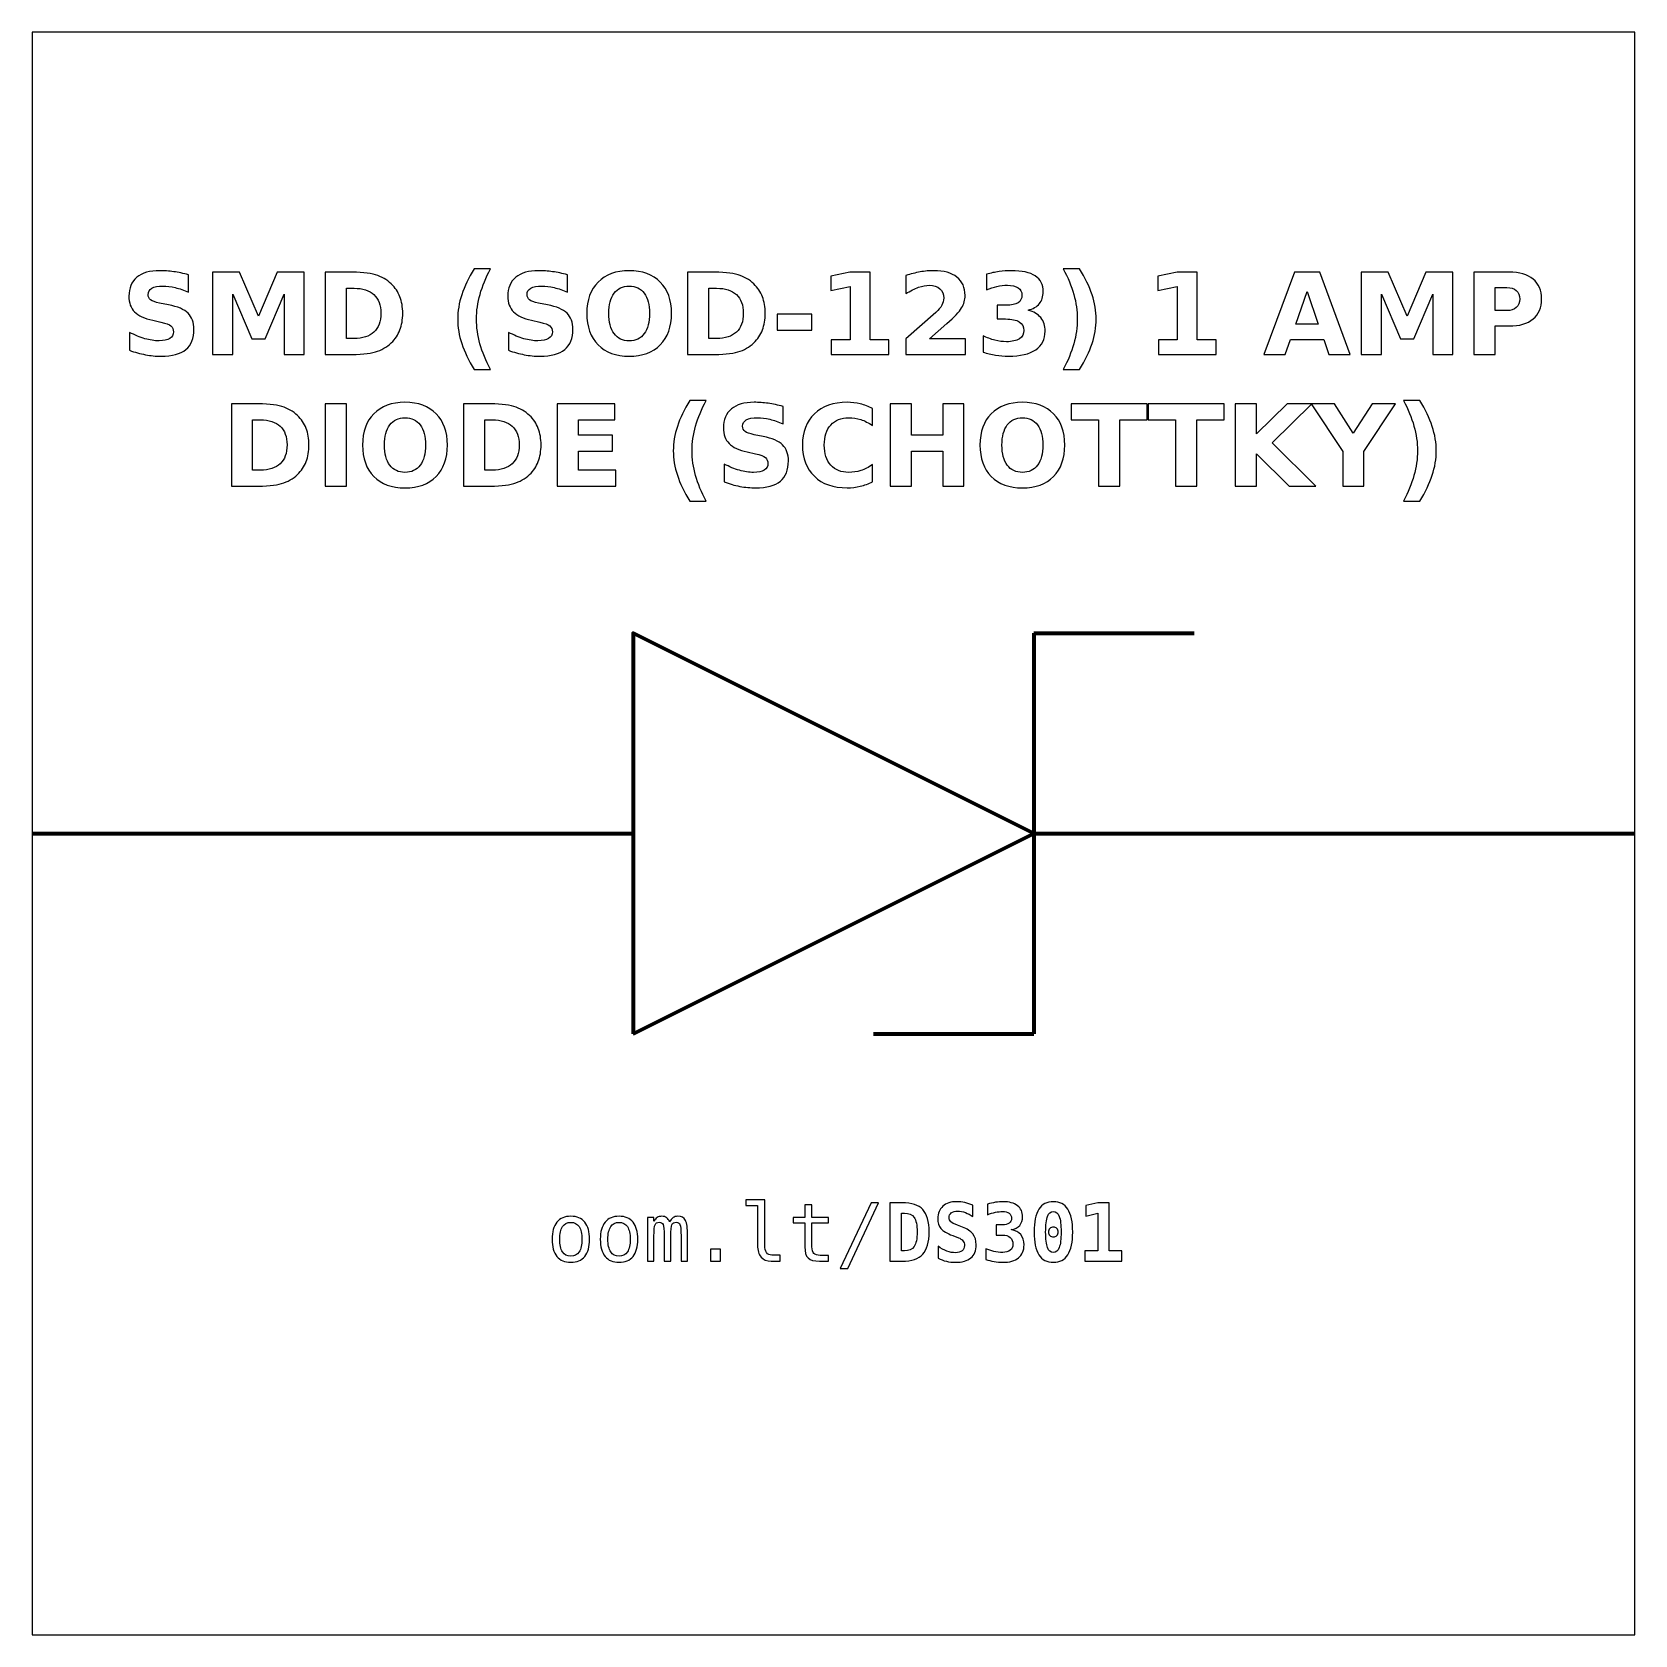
# Model space of a CAD drawing. Header units: centimetres. Extents: x -11.5 to -9.5, y -15.85 to -13.85.
import ezdxf

# ---------------------------------------------------------------- set-up
doc = ezdxf.new("R2010")
doc.units = ezdxf.units.CM
doc.header["$MEASUREMENT"] = 0
doc.layers.add('Layer 1', color=7, linetype='Continuous')

msp = doc.modelspace()

# ---------------------------------------------------------------- linework, layer by layer
at = {"layer": 'Layer 1', "color": 7}
msp.add_open_spline([(-11.5, -13.85), (-11.5, -13.85), (-9.5, -13.85), (-9.5, -13.85), (-9.5, -13.85), (-9.5, -13.85), (-9.5, -15.85), (-9.5, -15.85), (-9.5, -15.85), (-9.5, -15.85), (-11.5, -15.85), (-11.5, -15.85), (-11.5, -15.85), (-11.5, -15.85), (-11.5, -13.85), (-11.5, -13.85)], degree=3, knots=[0, 0, 0, 0, 0.25, 0.25, 0.25, 0.25, 0.5, 0.5, 0.5, 0.5, 0.75, 0.75, 0.75, 0.75, 1, 1, 1, 1], dxfattribs=at)
at = {"layer": 'Layer 1', "color": 250}
for points, knots in [([(-11.30477, -14.15284), (-11.30477, -14.15284), (-11.30477, -14.17459), (-11.30477, -14.17459), (-11.30477, -14.17459), (-11.31042, -14.17207), (-11.31594, -14.17017), (-11.3213, -14.16888), (-11.3213, -14.16888), (-11.32669, -14.16758), (-11.33177, -14.16695), (-11.33654, -14.16695), (-11.33654, -14.16695), (-11.34287, -14.16695), (-11.34757, -14.16782), (-11.35061, -14.16956), (-11.35061, -14.16956), (-11.35364, -14.17132), (-11.35515, -14.17403), (-11.35515, -14.1777), (-11.35515, -14.1777), (-11.35515, -14.18045), (-11.35414, -14.18261), (-11.35209, -14.18414), (-11.35209, -14.18414), (-11.35004, -14.18567), (-11.34633, -14.18701), (-11.34094, -14.18811), (-11.34094, -14.18811), (-11.34094, -14.18811), (-11.32965, -14.19037), (-11.32965, -14.19037), (-11.32965, -14.19037), (-11.3182, -14.19268), (-11.31009, -14.19616), (-11.30527, -14.20086), (-11.30527, -14.20086), (-11.30044, -14.20554), (-11.29802, -14.2122), (-11.29802, -14.22083), (-11.29802, -14.22083), (-11.29802, -14.23219), (-11.30138, -14.24063), (-11.30811, -14.24616), (-11.30811, -14.24616), (-11.31484, -14.25168), (-11.32511, -14.25446), (-11.33894, -14.25446), (-11.33894, -14.25446), (-11.34548, -14.25446), (-11.35202, -14.25385), (-11.35858, -14.2526), (-11.35858, -14.2526), (-11.36514, -14.25135), (-11.37173, -14.24952), (-11.37829, -14.2471), (-11.37829, -14.2471), (-11.37829, -14.2471), (-11.37829, -14.22471), (-11.37829, -14.22471), (-11.37829, -14.22471), (-11.37173, -14.22819), (-11.36538, -14.23082), (-11.35924, -14.23259), (-11.35924, -14.23259), (-11.3531, -14.23435), (-11.3472, -14.23524), (-11.34151, -14.23524), (-11.34151, -14.23524), (-11.33572, -14.23524), (-11.33128, -14.23428), (-11.3282, -14.23235), (-11.3282, -14.23235), (-11.32511, -14.23042), (-11.32359, -14.22767), (-11.32359, -14.22407), (-11.32359, -14.22407), (-11.32359, -14.22087), (-11.32462, -14.21838), (-11.32671, -14.21664), (-11.32671, -14.21664), (-11.32881, -14.2149), (-11.33297, -14.21333), (-11.33923, -14.21196), (-11.33923, -14.21196), (-11.33923, -14.21196), (-11.3495, -14.20968), (-11.3495, -14.20968), (-11.3495, -14.20968), (-11.35978, -14.20747), (-11.36731, -14.20397), (-11.37206, -14.19914), (-11.37206, -14.19914), (-11.37681, -14.19432), (-11.37918, -14.18781), (-11.37918, -14.17965), (-11.37918, -14.17965), (-11.37918, -14.16939), (-11.37587, -14.16151), (-11.36926, -14.15601), (-11.36926, -14.15601), (-11.36265, -14.15048), (-11.35315, -14.14773), (-11.34073, -14.14773), (-11.34073, -14.14773), (-11.33509, -14.14773), (-11.32928, -14.14816), (-11.3233, -14.149), (-11.3233, -14.149), (-11.31733, -14.14985), (-11.31115, -14.15112), (-11.30477, -14.15284)], [0, 0, 0, 0, 0.0357143, 0.0357143, 0.0357143, 0.0357143, 0.0714286, 0.0714286, 0.0714286, 0.0714286, 0.1071429, 0.1071429, 0.1071429, 0.1071429, 0.1428571, 0.1428571, 0.1428571, 0.1428571, 0.1785714, 0.1785714, 0.1785714, 0.1785714, 0.2142857, 0.2142857, 0.2142857, 0.2142857, 0.25, 0.25, 0.25, 0.25, 0.2857143, 0.2857143, 0.2857143, 0.2857143, 0.3214286, 0.3214286, 0.3214286, 0.3214286, 0.3571429, 0.3571429, 0.3571429, 0.3571429, 0.3928571, 0.3928571, 0.3928571, 0.3928571, 0.4285714, 0.4285714, 0.4285714, 0.4285714, 0.4642857, 0.4642857, 0.4642857, 0.4642857, 0.5, 0.5, 0.5, 0.5, 0.5357143, 0.5357143, 0.5357143, 0.5357143, 0.5714286, 0.5714286, 0.5714286, 0.5714286, 0.6071429, 0.6071429, 0.6071429, 0.6071429, 0.6428571, 0.6428571, 0.6428571, 0.6428571, 0.6785714, 0.6785714, 0.6785714, 0.6785714, 0.7142857, 0.7142857, 0.7142857, 0.7142857, 0.75, 0.75, 0.75, 0.75, 0.7857143, 0.7857143, 0.7857143, 0.7857143, 0.8214286, 0.8214286, 0.8214286, 0.8214286, 0.8571429, 0.8571429, 0.8571429, 0.8571429, 0.8928571, 0.8928571, 0.8928571, 0.8928571, 0.9285714, 0.9285714, 0.9285714, 0.9285714, 0.9642857, 0.9642857, 0.9642857, 0.9642857, 1, 1, 1, 1]), ([(-11.27474, -14.14959), (-11.27474, -14.14959), (-11.24099, -14.14959), (-11.24099, -14.14959), (-11.24099, -14.14959), (-11.24099, -14.14959), (-11.21754, -14.20465), (-11.21754, -14.20465), (-11.21754, -14.20465), (-11.21754, -14.20465), (-11.19398, -14.14959), (-11.19398, -14.14959), (-11.19398, -14.14959), (-11.19398, -14.14959), (-11.1603, -14.14959), (-11.1603, -14.14959), (-11.1603, -14.14959), (-11.1603, -14.14959), (-11.1603, -14.25246), (-11.1603, -14.25246), (-11.1603, -14.25246), (-11.1603, -14.25246), (-11.18537, -14.25246), (-11.18537, -14.25246), (-11.18537, -14.25246), (-11.18537, -14.25246), (-11.18537, -14.17722), (-11.18537, -14.17722), (-11.18537, -14.17722), (-11.18537, -14.17722), (-11.20908, -14.23268), (-11.20908, -14.23268), (-11.20908, -14.23268), (-11.20908, -14.23268), (-11.22589, -14.23268), (-11.22589, -14.23268), (-11.22589, -14.23268), (-11.22589, -14.23268), (-11.2496, -14.17722), (-11.2496, -14.17722), (-11.2496, -14.17722), (-11.2496, -14.17722), (-11.2496, -14.25246), (-11.2496, -14.25246), (-11.2496, -14.25246), (-11.2496, -14.25246), (-11.27474, -14.25246), (-11.27474, -14.25246), (-11.27474, -14.25246), (-11.27474, -14.25246), (-11.27474, -14.14959), (-11.27474, -14.14959)], [0, 0, 0, 0, 0.0769231, 0.0769231, 0.0769231, 0.0769231, 0.1538462, 0.1538462, 0.1538462, 0.1538462, 0.2307692, 0.2307692, 0.2307692, 0.2307692, 0.3076923, 0.3076923, 0.3076923, 0.3076923, 0.3846154, 0.3846154, 0.3846154, 0.3846154, 0.4615385, 0.4615385, 0.4615385, 0.4615385, 0.5384615, 0.5384615, 0.5384615, 0.5384615, 0.6153846, 0.6153846, 0.6153846, 0.6153846, 0.6923077, 0.6923077, 0.6923077, 0.6923077, 0.7692308, 0.7692308, 0.7692308, 0.7692308, 0.8461538, 0.8461538, 0.8461538, 0.8461538, 0.9230769, 0.9230769, 0.9230769, 0.9230769, 1, 1, 1, 1]), ([(-11.13431, -14.14959), (-11.13431, -14.14959), (-11.10632, -14.14959), (-11.10632, -14.14959), (-11.10632, -14.14959), (-11.09071, -14.14959), (-11.07909, -14.1507), (-11.07145, -14.15293), (-11.07145, -14.15293), (-11.0638, -14.15516), (-11.05724, -14.15893), (-11.05176, -14.16427), (-11.05176, -14.16427), (-11.04694, -14.1689), (-11.04337, -14.17426), (-11.04101, -14.18033), (-11.04101, -14.18033), (-11.03869, -14.18637), (-11.03751, -14.19324), (-11.03751, -14.20093), (-11.03751, -14.20093), (-11.03751, -14.20869), (-11.03869, -14.21561), (-11.04101, -14.2217), (-11.04101, -14.2217), (-11.04337, -14.22779), (-11.04694, -14.23315), (-11.05176, -14.23778), (-11.05176, -14.23778), (-11.05729, -14.24312), (-11.0639, -14.24689), (-11.07161, -14.24912), (-11.07161, -14.24912), (-11.07933, -14.25135), (-11.0909, -14.25246), (-11.10632, -14.25246), (-11.10632, -14.25246), (-11.10632, -14.25246), (-11.13431, -14.25246), (-11.13431, -14.25246), (-11.13431, -14.25246), (-11.13431, -14.25246), (-11.13431, -14.14959), (-11.13431, -14.14959)], [0, 0, 0, 0, 0.0909091, 0.0909091, 0.0909091, 0.0909091, 0.1818182, 0.1818182, 0.1818182, 0.1818182, 0.2727273, 0.2727273, 0.2727273, 0.2727273, 0.3636364, 0.3636364, 0.3636364, 0.3636364, 0.4545455, 0.4545455, 0.4545455, 0.4545455, 0.5454545, 0.5454545, 0.5454545, 0.5454545, 0.6363636, 0.6363636, 0.6363636, 0.6363636, 0.7272727, 0.7272727, 0.7272727, 0.7272727, 0.8181818, 0.8181818, 0.8181818, 0.8181818, 0.9090909, 0.9090909, 0.9090909, 0.9090909, 1, 1, 1, 1]), ([(-10.92782, -14.27106), (-10.92782, -14.27106), (-10.94828, -14.27106), (-10.94828, -14.27106), (-10.94828, -14.27106), (-10.95531, -14.25973), (-10.96051, -14.24893), (-10.96385, -14.2387), (-10.96385, -14.2387), (-10.96721, -14.22849), (-10.96888, -14.21836), (-10.96888, -14.20829), (-10.96888, -14.20829), (-10.96888, -14.19823), (-10.96719, -14.18804), (-10.96383, -14.17774), (-10.96383, -14.17774), (-10.96044, -14.16742), (-10.95527, -14.15665), (-10.94828, -14.14538), (-10.94828, -14.14538), (-10.94828, -14.14538), (-10.92782, -14.14538), (-10.92782, -14.14538), (-10.92782, -14.14538), (-10.9337, -14.15627), (-10.9381, -14.16692), (-10.94104, -14.17732), (-10.94104, -14.17732), (-10.94398, -14.18771), (-10.94546, -14.19799), (-10.94546, -14.20815), (-10.94546, -14.20815), (-10.94546, -14.21831), (-10.944, -14.22859), (-10.94109, -14.23903), (-10.94109, -14.23903), (-10.93817, -14.24945), (-10.93375, -14.26013), (-10.92782, -14.27106)], [0, 0, 0, 0, 0.1, 0.1, 0.1, 0.1, 0.2, 0.2, 0.2, 0.2, 0.3, 0.3, 0.3, 0.3, 0.4, 0.4, 0.4, 0.4, 0.5, 0.5, 0.5, 0.5, 0.6, 0.6, 0.6, 0.6, 0.7, 0.7, 0.7, 0.7, 0.8, 0.8, 0.8, 0.8, 0.9, 0.9, 0.9, 0.9, 1, 1, 1, 1]), ([(-10.83198, -14.15284), (-10.83198, -14.15284), (-10.83198, -14.17459), (-10.83198, -14.17459), (-10.83198, -14.17459), (-10.83763, -14.17207), (-10.84315, -14.17017), (-10.84851, -14.16888), (-10.84851, -14.16888), (-10.8539, -14.16758), (-10.85898, -14.16695), (-10.86375, -14.16695), (-10.86375, -14.16695), (-10.87008, -14.16695), (-10.87478, -14.16782), (-10.87782, -14.16956), (-10.87782, -14.16956), (-10.88085, -14.17132), (-10.88236, -14.17403), (-10.88236, -14.1777), (-10.88236, -14.1777), (-10.88236, -14.18045), (-10.88135, -14.18261), (-10.8793, -14.18414), (-10.8793, -14.18414), (-10.87725, -14.18567), (-10.87354, -14.18701), (-10.86815, -14.18811), (-10.86815, -14.18811), (-10.86815, -14.18811), (-10.85686, -14.19037), (-10.85686, -14.19037), (-10.85686, -14.19037), (-10.84541, -14.19268), (-10.8373, -14.19616), (-10.83248, -14.20086), (-10.83248, -14.20086), (-10.82765, -14.20554), (-10.82523, -14.2122), (-10.82523, -14.22083), (-10.82523, -14.22083), (-10.82523, -14.23219), (-10.82859, -14.24063), (-10.83532, -14.24616), (-10.83532, -14.24616), (-10.84205, -14.25168), (-10.85232, -14.25446), (-10.86615, -14.25446), (-10.86615, -14.25446), (-10.87269, -14.25446), (-10.87923, -14.25385), (-10.88579, -14.2526), (-10.88579, -14.2526), (-10.89235, -14.25135), (-10.89894, -14.24952), (-10.9055, -14.2471), (-10.9055, -14.2471), (-10.9055, -14.2471), (-10.9055, -14.22471), (-10.9055, -14.22471), (-10.9055, -14.22471), (-10.89894, -14.22819), (-10.89259, -14.23082), (-10.88645, -14.23259), (-10.88645, -14.23259), (-10.88031, -14.23435), (-10.87441, -14.23524), (-10.86872, -14.23524), (-10.86872, -14.23524), (-10.86293, -14.23524), (-10.85849, -14.23428), (-10.85541, -14.23235), (-10.85541, -14.23235), (-10.85232, -14.23042), (-10.8508, -14.22767), (-10.8508, -14.22407), (-10.8508, -14.22407), (-10.8508, -14.22087), (-10.85183, -14.21838), (-10.85392, -14.21664), (-10.85392, -14.21664), (-10.85602, -14.2149), (-10.86018, -14.21333), (-10.86644, -14.21196), (-10.86644, -14.21196), (-10.86644, -14.21196), (-10.87671, -14.20968), (-10.87671, -14.20968), (-10.87671, -14.20968), (-10.88699, -14.20747), (-10.89452, -14.20397), (-10.89927, -14.19914), (-10.89927, -14.19914), (-10.90402, -14.19432), (-10.90639, -14.18781), (-10.90639, -14.17965), (-10.90639, -14.17965), (-10.90639, -14.16939), (-10.90308, -14.16151), (-10.89647, -14.15601), (-10.89647, -14.15601), (-10.88986, -14.15048), (-10.88036, -14.14773), (-10.86794, -14.14773), (-10.86794, -14.14773), (-10.8623, -14.14773), (-10.85649, -14.14816), (-10.85051, -14.149), (-10.85051, -14.149), (-10.84454, -14.14985), (-10.83836, -14.15112), (-10.83198, -14.15284)], [0, 0, 0, 0, 0.0357143, 0.0357143, 0.0357143, 0.0357143, 0.0714286, 0.0714286, 0.0714286, 0.0714286, 0.1071429, 0.1071429, 0.1071429, 0.1071429, 0.1428571, 0.1428571, 0.1428571, 0.1428571, 0.1785714, 0.1785714, 0.1785714, 0.1785714, 0.2142857, 0.2142857, 0.2142857, 0.2142857, 0.25, 0.25, 0.25, 0.25, 0.2857143, 0.2857143, 0.2857143, 0.2857143, 0.3214286, 0.3214286, 0.3214286, 0.3214286, 0.3571429, 0.3571429, 0.3571429, 0.3571429, 0.3928571, 0.3928571, 0.3928571, 0.3928571, 0.4285714, 0.4285714, 0.4285714, 0.4285714, 0.4642857, 0.4642857, 0.4642857, 0.4642857, 0.5, 0.5, 0.5, 0.5, 0.5357143, 0.5357143, 0.5357143, 0.5357143, 0.5714286, 0.5714286, 0.5714286, 0.5714286, 0.6071429, 0.6071429, 0.6071429, 0.6071429, 0.6428571, 0.6428571, 0.6428571, 0.6428571, 0.6785714, 0.6785714, 0.6785714, 0.6785714, 0.7142857, 0.7142857, 0.7142857, 0.7142857, 0.75, 0.75, 0.75, 0.75, 0.7857143, 0.7857143, 0.7857143, 0.7857143, 0.8214286, 0.8214286, 0.8214286, 0.8214286, 0.8571429, 0.8571429, 0.8571429, 0.8571429, 0.8928571, 0.8928571, 0.8928571, 0.8928571, 0.9285714, 0.9285714, 0.9285714, 0.9285714, 0.9642857, 0.9642857, 0.9642857, 0.9642857, 1, 1, 1, 1]), ([(-10.75496, -14.14773), (-10.73843, -14.14773), (-10.72547, -14.15246), (-10.71611, -14.16194), (-10.71611, -14.16194), (-10.70673, -14.17139), (-10.70205, -14.18444), (-10.70205, -14.20112), (-10.70205, -14.20112), (-10.70205, -14.21775), (-10.70673, -14.2308), (-10.71611, -14.24025), (-10.71611, -14.24025), (-10.72547, -14.24973), (-10.73843, -14.25446), (-10.75496, -14.25446), (-10.75496, -14.25446), (-10.77145, -14.25446), (-10.78438, -14.24973), (-10.79379, -14.24025), (-10.79379, -14.24025), (-10.80317, -14.2308), (-10.80788, -14.21775), (-10.80788, -14.20112), (-10.80788, -14.20112), (-10.80788, -14.18444), (-10.80317, -14.17139), (-10.79379, -14.16194), (-10.79379, -14.16194), (-10.78438, -14.15246), (-10.77145, -14.14773), (-10.75496, -14.14773)], [0, 0, 0, 0, 0.125, 0.125, 0.125, 0.125, 0.25, 0.25, 0.25, 0.25, 0.375, 0.375, 0.375, 0.375, 0.5, 0.5, 0.5, 0.5, 0.625, 0.625, 0.625, 0.625, 0.75, 0.75, 0.75, 0.75, 0.875, 0.875, 0.875, 0.875, 1, 1, 1, 1]), ([(-10.68198, -14.14959), (-10.68198, -14.14959), (-10.65399, -14.14959), (-10.65399, -14.14959), (-10.65399, -14.14959), (-10.63838, -14.14959), (-10.62676, -14.1507), (-10.61912, -14.15293), (-10.61912, -14.15293), (-10.61147, -14.15516), (-10.60491, -14.15893), (-10.59943, -14.16427), (-10.59943, -14.16427), (-10.59461, -14.1689), (-10.59104, -14.17426), (-10.58868, -14.18033), (-10.58868, -14.18033), (-10.58636, -14.18637), (-10.58518, -14.19324), (-10.58518, -14.20093), (-10.58518, -14.20093), (-10.58518, -14.20869), (-10.58636, -14.21561), (-10.58868, -14.2217), (-10.58868, -14.2217), (-10.59104, -14.22779), (-10.59461, -14.23315), (-10.59943, -14.23778), (-10.59943, -14.23778), (-10.60496, -14.24312), (-10.61157, -14.24689), (-10.61928, -14.24912), (-10.61928, -14.24912), (-10.627, -14.25135), (-10.63857, -14.25246), (-10.65399, -14.25246), (-10.65399, -14.25246), (-10.65399, -14.25246), (-10.68198, -14.25246), (-10.68198, -14.25246), (-10.68198, -14.25246), (-10.68198, -14.25246), (-10.68198, -14.14959), (-10.68198, -14.14959)], [0, 0, 0, 0, 0.0909091, 0.0909091, 0.0909091, 0.0909091, 0.1818182, 0.1818182, 0.1818182, 0.1818182, 0.2727273, 0.2727273, 0.2727273, 0.2727273, 0.3636364, 0.3636364, 0.3636364, 0.3636364, 0.4545455, 0.4545455, 0.4545455, 0.4545455, 0.5454545, 0.5454545, 0.5454545, 0.5454545, 0.6363636, 0.6363636, 0.6363636, 0.6363636, 0.7272727, 0.7272727, 0.7272727, 0.7272727, 0.8181818, 0.8181818, 0.8181818, 0.8181818, 0.9090909, 0.9090909, 0.9090909, 0.9090909, 1, 1, 1, 1]), ([(-10.50273, -14.23414), (-10.50273, -14.23414), (-10.4793, -14.23414), (-10.4793, -14.23414), (-10.4793, -14.23414), (-10.4793, -14.23414), (-10.4793, -14.16765), (-10.4793, -14.16765), (-10.4793, -14.16765), (-10.4793, -14.16765), (-10.50334, -14.17262), (-10.50334, -14.17262), (-10.50334, -14.17262), (-10.50334, -14.17262), (-10.50334, -14.15455), (-10.50334, -14.15455), (-10.50334, -14.15455), (-10.50334, -14.15455), (-10.47944, -14.14959), (-10.47944, -14.14959), (-10.47944, -14.14959), (-10.47944, -14.14959), (-10.45423, -14.14959), (-10.45423, -14.14959), (-10.45423, -14.14959), (-10.45423, -14.14959), (-10.45423, -14.23414), (-10.45423, -14.23414), (-10.45423, -14.23414), (-10.45423, -14.23414), (-10.43081, -14.23414), (-10.43081, -14.23414), (-10.43081, -14.23414), (-10.43081, -14.23414), (-10.43081, -14.25246), (-10.43081, -14.25246), (-10.43081, -14.25246), (-10.43081, -14.25246), (-10.50273, -14.25246), (-10.50273, -14.25246), (-10.50273, -14.25246), (-10.50273, -14.25246), (-10.50273, -14.23414), (-10.50273, -14.23414)], [0, 0, 0, 0, 0.0909091, 0.0909091, 0.0909091, 0.0909091, 0.1818182, 0.1818182, 0.1818182, 0.1818182, 0.2727273, 0.2727273, 0.2727273, 0.2727273, 0.3636364, 0.3636364, 0.3636364, 0.3636364, 0.4545455, 0.4545455, 0.4545455, 0.4545455, 0.5454545, 0.5454545, 0.5454545, 0.5454545, 0.6363636, 0.6363636, 0.6363636, 0.6363636, 0.7272727, 0.7272727, 0.7272727, 0.7272727, 0.8181818, 0.8181818, 0.8181818, 0.8181818, 0.9090909, 0.9090909, 0.9090909, 0.9090909, 1, 1, 1, 1]), ([(-10.38041, -14.23296), (-10.38041, -14.23296), (-10.33513, -14.23296), (-10.33513, -14.23296), (-10.33513, -14.23296), (-10.33513, -14.23296), (-10.33513, -14.25246), (-10.33513, -14.25246), (-10.33513, -14.25246), (-10.33513, -14.25246), (-10.4099, -14.25246), (-10.4099, -14.25246), (-10.4099, -14.25246), (-10.4099, -14.25246), (-10.4099, -14.23296), (-10.4099, -14.23296), (-10.4099, -14.23296), (-10.4099, -14.23296), (-10.37234, -14.19983), (-10.37234, -14.19983), (-10.37234, -14.19983), (-10.36898, -14.19679), (-10.36651, -14.19383), (-10.36491, -14.19094), (-10.36491, -14.19094), (-10.36329, -14.18804), (-10.36249, -14.18503), (-10.36249, -14.1819), (-10.36249, -14.1819), (-10.36249, -14.17708), (-10.36411, -14.1732), (-10.36735, -14.17026), (-10.36735, -14.17026), (-10.37058, -14.16732), (-10.37488, -14.16587), (-10.38027, -14.16587), (-10.38027, -14.16587), (-10.3844, -14.16587), (-10.38892, -14.16676), (-10.39384, -14.16852), (-10.39384, -14.16852), (-10.39875, -14.17029), (-10.40402, -14.17292), (-10.40962, -14.1764), (-10.40962, -14.1764), (-10.40962, -14.1764), (-10.40962, -14.1538), (-10.40962, -14.1538), (-10.40962, -14.1538), (-10.40364, -14.15183), (-10.39774, -14.15032), (-10.39191, -14.14929), (-10.39191, -14.14929), (-10.38607, -14.14825), (-10.38036, -14.14773), (-10.37474, -14.14773), (-10.37474, -14.14773), (-10.36244, -14.14773), (-10.35287, -14.15044), (-10.34605, -14.15587), (-10.34605, -14.15587), (-10.33923, -14.16128), (-10.33582, -14.16883), (-10.33582, -14.17854), (-10.33582, -14.17854), (-10.33582, -14.18414), (-10.33727, -14.18936), (-10.34017, -14.19421), (-10.34017, -14.19421), (-10.34306, -14.19905), (-10.34915, -14.20554), (-10.35842, -14.21368), (-10.35842, -14.21368), (-10.35842, -14.21368), (-10.38041, -14.23296), (-10.38041, -14.23296)], [0, 0, 0, 0, 0.0526316, 0.0526316, 0.0526316, 0.0526316, 0.1052632, 0.1052632, 0.1052632, 0.1052632, 0.1578947, 0.1578947, 0.1578947, 0.1578947, 0.2105263, 0.2105263, 0.2105263, 0.2105263, 0.2631579, 0.2631579, 0.2631579, 0.2631579, 0.3157895, 0.3157895, 0.3157895, 0.3157895, 0.3684211, 0.3684211, 0.3684211, 0.3684211, 0.4210526, 0.4210526, 0.4210526, 0.4210526, 0.4736842, 0.4736842, 0.4736842, 0.4736842, 0.5263158, 0.5263158, 0.5263158, 0.5263158, 0.5789474, 0.5789474, 0.5789474, 0.5789474, 0.6315789, 0.6315789, 0.6315789, 0.6315789, 0.6842105, 0.6842105, 0.6842105, 0.6842105, 0.7368421, 0.7368421, 0.7368421, 0.7368421, 0.7894737, 0.7894737, 0.7894737, 0.7894737, 0.8421053, 0.8421053, 0.8421053, 0.8421053, 0.8947368, 0.8947368, 0.8947368, 0.8947368, 0.9473684, 0.9473684, 0.9473684, 0.9473684, 1, 1, 1, 1]), ([(-10.25715, -14.19698), (-10.25023, -14.19877), (-10.24494, -14.2019), (-10.24134, -14.20632), (-10.24134, -14.20632), (-10.23774, -14.21076), (-10.23593, -14.21638), (-10.23593, -14.22323), (-10.23593, -14.22323), (-10.23593, -14.23343), (-10.23984, -14.24119), (-10.24764, -14.24651), (-10.24764, -14.24651), (-10.25545, -14.2518), (-10.26684, -14.25446), (-10.28182, -14.25446), (-10.28182, -14.25446), (-10.28711, -14.25446), (-10.2924, -14.25404), (-10.29772, -14.25319), (-10.29772, -14.25319), (-10.30301, -14.25234), (-10.30825, -14.25105), (-10.31345, -14.24936), (-10.31345, -14.24936), (-10.31345, -14.24936), (-10.31345, -14.22889), (-10.31345, -14.22889), (-10.31345, -14.22889), (-10.30849, -14.23136), (-10.30357, -14.23325), (-10.29868, -14.23452), (-10.29868, -14.23452), (-10.29379, -14.23576), (-10.28897, -14.2364), (-10.28424, -14.2364), (-10.28424, -14.2364), (-10.27721, -14.2364), (-10.27182, -14.23517), (-10.26808, -14.23275), (-10.26808, -14.23275), (-10.26434, -14.23031), (-10.26246, -14.22683), (-10.26246, -14.22226), (-10.26246, -14.22226), (-10.26246, -14.21758), (-10.26439, -14.21403), (-10.26822, -14.21163), (-10.26822, -14.21163), (-10.27206, -14.20921), (-10.27772, -14.20801), (-10.2852, -14.20801), (-10.2852, -14.20801), (-10.2852, -14.20801), (-10.29581, -14.20801), (-10.29581, -14.20801), (-10.29581, -14.20801), (-10.29581, -14.20801), (-10.29581, -14.19091), (-10.29581, -14.19091), (-10.29581, -14.19091), (-10.29581, -14.19091), (-10.28466, -14.19091), (-10.28466, -14.19091), (-10.28466, -14.19091), (-10.27798, -14.19091), (-10.27304, -14.18988), (-10.26978, -14.18778), (-10.26978, -14.18778), (-10.26651, -14.18569), (-10.26488, -14.18252), (-10.26488, -14.17826), (-10.26488, -14.17826), (-10.26488, -14.17431), (-10.26646, -14.17125), (-10.26963, -14.16911), (-10.26963, -14.16911), (-10.27281, -14.16695), (-10.27728, -14.16587), (-10.28306, -14.16587), (-10.28306, -14.16587), (-10.28734, -14.16587), (-10.29165, -14.16634), (-10.29602, -14.1673), (-10.29602, -14.1673), (-10.30037, -14.16826), (-10.3047, -14.1697), (-10.30903, -14.17158), (-10.30903, -14.17158), (-10.30903, -14.17158), (-10.30903, -14.15215), (-10.30903, -14.15215), (-10.30903, -14.15215), (-10.30378, -14.15067), (-10.29861, -14.14957), (-10.29346, -14.14884), (-10.29346, -14.14884), (-10.28831, -14.14811), (-10.28328, -14.14773), (-10.27831, -14.14773), (-10.27831, -14.14773), (-10.26495, -14.14773), (-10.25494, -14.14992), (-10.2483, -14.15432), (-10.2483, -14.15432), (-10.24167, -14.15869), (-10.23836, -14.1653), (-10.23836, -14.17412), (-10.23836, -14.17412), (-10.23836, -14.18012), (-10.23993, -14.18506), (-10.24311, -14.18889), (-10.24311, -14.18889), (-10.24628, -14.19272), (-10.25096, -14.19543), (-10.25715, -14.19698)], [0, 0, 0, 0, 0.0344828, 0.0344828, 0.0344828, 0.0344828, 0.0689655, 0.0689655, 0.0689655, 0.0689655, 0.1034483, 0.1034483, 0.1034483, 0.1034483, 0.137931, 0.137931, 0.137931, 0.137931, 0.1724138, 0.1724138, 0.1724138, 0.1724138, 0.2068966, 0.2068966, 0.2068966, 0.2068966, 0.2413793, 0.2413793, 0.2413793, 0.2413793, 0.2758621, 0.2758621, 0.2758621, 0.2758621, 0.3103448, 0.3103448, 0.3103448, 0.3103448, 0.3448276, 0.3448276, 0.3448276, 0.3448276, 0.3793103, 0.3793103, 0.3793103, 0.3793103, 0.4137931, 0.4137931, 0.4137931, 0.4137931, 0.4482759, 0.4482759, 0.4482759, 0.4482759, 0.4827586, 0.4827586, 0.4827586, 0.4827586, 0.5172414, 0.5172414, 0.5172414, 0.5172414, 0.5517241, 0.5517241, 0.5517241, 0.5517241, 0.5862069, 0.5862069, 0.5862069, 0.5862069, 0.6206897, 0.6206897, 0.6206897, 0.6206897, 0.6551724, 0.6551724, 0.6551724, 0.6551724, 0.6896552, 0.6896552, 0.6896552, 0.6896552, 0.7241379, 0.7241379, 0.7241379, 0.7241379, 0.7586207, 0.7586207, 0.7586207, 0.7586207, 0.7931034, 0.7931034, 0.7931034, 0.7931034, 0.8275862, 0.8275862, 0.8275862, 0.8275862, 0.862069, 0.862069, 0.862069, 0.862069, 0.8965517, 0.8965517, 0.8965517, 0.8965517, 0.9310345, 0.9310345, 0.9310345, 0.9310345, 0.9655172, 0.9655172, 0.9655172, 0.9655172, 1, 1, 1, 1]), ([(-10.2134, -14.27106), (-10.20752, -14.26013), (-10.2031, -14.24945), (-10.20016, -14.23903), (-10.20016, -14.23903), (-10.19722, -14.22859), (-10.19576, -14.21831), (-10.19576, -14.20815), (-10.19576, -14.20815), (-10.19576, -14.19799), (-10.19722, -14.18771), (-10.20016, -14.17732), (-10.20016, -14.17732), (-10.2031, -14.16692), (-10.20752, -14.15627), (-10.2134, -14.14538), (-10.2134, -14.14538), (-10.2134, -14.14538), (-10.19294, -14.14538), (-10.19294, -14.14538), (-10.19294, -14.14538), (-10.18596, -14.15665), (-10.18078, -14.16742), (-10.17739, -14.17774), (-10.17739, -14.17774), (-10.17403, -14.18804), (-10.17234, -14.19823), (-10.17234, -14.20829), (-10.17234, -14.20829), (-10.17234, -14.21836), (-10.17401, -14.22849), (-10.17737, -14.2387), (-10.17737, -14.2387), (-10.18071, -14.24893), (-10.18591, -14.25973), (-10.19294, -14.27106), (-10.19294, -14.27106), (-10.19294, -14.27106), (-10.2134, -14.27106), (-10.2134, -14.27106)], [0, 0, 0, 0, 0.1, 0.1, 0.1, 0.1, 0.2, 0.2, 0.2, 0.2, 0.3, 0.3, 0.3, 0.3, 0.4, 0.4, 0.4, 0.4, 0.5, 0.5, 0.5, 0.5, 0.6, 0.6, 0.6, 0.6, 0.7, 0.7, 0.7, 0.7, 0.8, 0.8, 0.8, 0.8, 0.9, 0.9, 0.9, 0.9, 1, 1, 1, 1]), ([(-10.09454, -14.23414), (-10.09454, -14.23414), (-10.07111, -14.23414), (-10.07111, -14.23414), (-10.07111, -14.23414), (-10.07111, -14.23414), (-10.07111, -14.16765), (-10.07111, -14.16765), (-10.07111, -14.16765), (-10.07111, -14.16765), (-10.09515, -14.17262), (-10.09515, -14.17262), (-10.09515, -14.17262), (-10.09515, -14.17262), (-10.09515, -14.15455), (-10.09515, -14.15455), (-10.09515, -14.15455), (-10.09515, -14.15455), (-10.07125, -14.14959), (-10.07125, -14.14959), (-10.07125, -14.14959), (-10.07125, -14.14959), (-10.04604, -14.14959), (-10.04604, -14.14959), (-10.04604, -14.14959), (-10.04604, -14.14959), (-10.04604, -14.23414), (-10.04604, -14.23414), (-10.04604, -14.23414), (-10.04604, -14.23414), (-10.02262, -14.23414), (-10.02262, -14.23414), (-10.02262, -14.23414), (-10.02262, -14.23414), (-10.02262, -14.25246), (-10.02262, -14.25246), (-10.02262, -14.25246), (-10.02262, -14.25246), (-10.09454, -14.25246), (-10.09454, -14.25246), (-10.09454, -14.25246), (-10.09454, -14.25246), (-10.09454, -14.23414), (-10.09454, -14.23414)], [0, 0, 0, 0, 0.0909091, 0.0909091, 0.0909091, 0.0909091, 0.1818182, 0.1818182, 0.1818182, 0.1818182, 0.2727273, 0.2727273, 0.2727273, 0.2727273, 0.3636364, 0.3636364, 0.3636364, 0.3636364, 0.4545455, 0.4545455, 0.4545455, 0.4545455, 0.5454545, 0.5454545, 0.5454545, 0.5454545, 0.6363636, 0.6363636, 0.6363636, 0.6363636, 0.7272727, 0.7272727, 0.7272727, 0.7272727, 0.8181818, 0.8181818, 0.8181818, 0.8181818, 0.9090909, 0.9090909, 0.9090909, 0.9090909, 1, 1, 1, 1]), ([(-9.88837, -14.23374), (-9.88837, -14.23374), (-9.92986, -14.23374), (-9.92986, -14.23374), (-9.92986, -14.23374), (-9.92986, -14.23374), (-9.9364, -14.25246), (-9.9364, -14.25246), (-9.9364, -14.25246), (-9.9364, -14.25246), (-9.96307, -14.25246), (-9.96307, -14.25246), (-9.96307, -14.25246), (-9.96307, -14.25246), (-9.92497, -14.14959), (-9.92497, -14.14959), (-9.92497, -14.14959), (-9.92497, -14.14959), (-9.89334, -14.14959), (-9.89334, -14.14959), (-9.89334, -14.14959), (-9.89334, -14.14959), (-9.85524, -14.25246), (-9.85524, -14.25246), (-9.85524, -14.25246), (-9.85524, -14.25246), (-9.88191, -14.25246), (-9.88191, -14.25246), (-9.88191, -14.25246), (-9.88191, -14.25246), (-9.88837, -14.23374), (-9.88837, -14.23374)], [0, 0, 0, 0, 0.125, 0.125, 0.125, 0.125, 0.25, 0.25, 0.25, 0.25, 0.375, 0.375, 0.375, 0.375, 0.5, 0.5, 0.5, 0.5, 0.625, 0.625, 0.625, 0.625, 0.75, 0.75, 0.75, 0.75, 0.875, 0.875, 0.875, 0.875, 1, 1, 1, 1]), ([(-9.84157, -14.14959), (-9.84157, -14.14959), (-9.80782, -14.14959), (-9.80782, -14.14959), (-9.80782, -14.14959), (-9.80782, -14.14959), (-9.78437, -14.20465), (-9.78437, -14.20465), (-9.78437, -14.20465), (-9.78437, -14.20465), (-9.76081, -14.14959), (-9.76081, -14.14959), (-9.76081, -14.14959), (-9.76081, -14.14959), (-9.72713, -14.14959), (-9.72713, -14.14959), (-9.72713, -14.14959), (-9.72713, -14.14959), (-9.72713, -14.25246), (-9.72713, -14.25246), (-9.72713, -14.25246), (-9.72713, -14.25246), (-9.7522, -14.25246), (-9.7522, -14.25246), (-9.7522, -14.25246), (-9.7522, -14.25246), (-9.7522, -14.17722), (-9.7522, -14.17722), (-9.7522, -14.17722), (-9.7522, -14.17722), (-9.77591, -14.23268), (-9.77591, -14.23268), (-9.77591, -14.23268), (-9.77591, -14.23268), (-9.79272, -14.23268), (-9.79272, -14.23268), (-9.79272, -14.23268), (-9.79272, -14.23268), (-9.81643, -14.17722), (-9.81643, -14.17722), (-9.81643, -14.17722), (-9.81643, -14.17722), (-9.81643, -14.25246), (-9.81643, -14.25246), (-9.81643, -14.25246), (-9.81643, -14.25246), (-9.84157, -14.25246), (-9.84157, -14.25246), (-9.84157, -14.25246), (-9.84157, -14.25246), (-9.84157, -14.14959), (-9.84157, -14.14959)], [0, 0, 0, 0, 0.0769231, 0.0769231, 0.0769231, 0.0769231, 0.1538462, 0.1538462, 0.1538462, 0.1538462, 0.2307692, 0.2307692, 0.2307692, 0.2307692, 0.3076923, 0.3076923, 0.3076923, 0.3076923, 0.3846154, 0.3846154, 0.3846154, 0.3846154, 0.4615385, 0.4615385, 0.4615385, 0.4615385, 0.5384615, 0.5384615, 0.5384615, 0.5384615, 0.6153846, 0.6153846, 0.6153846, 0.6153846, 0.6923077, 0.6923077, 0.6923077, 0.6923077, 0.7692308, 0.7692308, 0.7692308, 0.7692308, 0.8461538, 0.8461538, 0.8461538, 0.8461538, 0.9230769, 0.9230769, 0.9230769, 0.9230769, 1, 1, 1, 1]), ([(-9.70114, -14.14959), (-9.70114, -14.14959), (-9.65712, -14.14959), (-9.65712, -14.14959), (-9.65712, -14.14959), (-9.64402, -14.14959), (-9.63397, -14.15251), (-9.62696, -14.15832), (-9.62696, -14.15832), (-9.61996, -14.16413), (-9.61645, -14.1724), (-9.61645, -14.18315), (-9.61645, -14.18315), (-9.61645, -14.19392), (-9.61996, -14.20222), (-9.62696, -14.20803), (-9.62696, -14.20803), (-9.63397, -14.21384), (-9.64402, -14.21676), (-9.65712, -14.21676), (-9.65712, -14.21676), (-9.65712, -14.21676), (-9.67461, -14.21676), (-9.67461, -14.21676), (-9.67461, -14.21676), (-9.67461, -14.21676), (-9.67461, -14.25246), (-9.67461, -14.25246), (-9.67461, -14.25246), (-9.67461, -14.25246), (-9.70114, -14.25246), (-9.70114, -14.25246), (-9.70114, -14.25246), (-9.70114, -14.25246), (-9.70114, -14.14959), (-9.70114, -14.14959)], [0, 0, 0, 0, 0.1111111, 0.1111111, 0.1111111, 0.1111111, 0.2222222, 0.2222222, 0.2222222, 0.2222222, 0.3333333, 0.3333333, 0.3333333, 0.3333333, 0.4444444, 0.4444444, 0.4444444, 0.4444444, 0.5555556, 0.5555556, 0.5555556, 0.5555556, 0.6666667, 0.6666667, 0.6666667, 0.6666667, 0.7777778, 0.7777778, 0.7777778, 0.7777778, 0.8888889, 0.8888889, 0.8888889, 0.8888889, 1, 1, 1, 1]), ([(-11.10778, -14.16965), (-11.10778, -14.16965), (-11.10778, -14.2324), (-11.10778, -14.2324), (-11.10778, -14.2324), (-11.10778, -14.2324), (-11.09828, -14.2324), (-11.09828, -14.2324), (-11.09828, -14.2324), (-11.08744, -14.2324), (-11.07916, -14.22972), (-11.07345, -14.22433), (-11.07345, -14.22433), (-11.06773, -14.21897), (-11.06486, -14.21116), (-11.06486, -14.20093), (-11.06486, -14.20093), (-11.06486, -14.19072), (-11.06771, -14.18296), (-11.0734, -14.17765), (-11.0734, -14.17765), (-11.07909, -14.17231), (-11.08739, -14.16965), (-11.09828, -14.16965), (-11.09828, -14.16965), (-11.09828, -14.16965), (-11.10778, -14.16965), (-11.10778, -14.16965)], [0, 0, 0, 0, 0.1428571, 0.1428571, 0.1428571, 0.1428571, 0.2857143, 0.2857143, 0.2857143, 0.2857143, 0.4285714, 0.4285714, 0.4285714, 0.4285714, 0.5714286, 0.5714286, 0.5714286, 0.5714286, 0.7142857, 0.7142857, 0.7142857, 0.7142857, 0.8571429, 0.8571429, 0.8571429, 0.8571429, 1, 1, 1, 1]), ([(-10.75496, -14.16695), (-10.76305, -14.16695), (-10.76931, -14.16993), (-10.77378, -14.17591), (-10.77378, -14.17591), (-10.77822, -14.18188), (-10.78046, -14.19028), (-10.78046, -14.20112), (-10.78046, -14.20112), (-10.78046, -14.21194), (-10.77822, -14.22031), (-10.77378, -14.22628), (-10.77378, -14.22628), (-10.76931, -14.23226), (-10.76305, -14.23524), (-10.75496, -14.23524), (-10.75496, -14.23524), (-10.74682, -14.23524), (-10.74055, -14.23226), (-10.73608, -14.22628), (-10.73608, -14.22628), (-10.73163, -14.22031), (-10.7294, -14.21194), (-10.7294, -14.20112), (-10.7294, -14.20112), (-10.7294, -14.19028), (-10.73163, -14.18188), (-10.73608, -14.17591), (-10.73608, -14.17591), (-10.74055, -14.16993), (-10.74682, -14.16695), (-10.75496, -14.16695)], [0, 0, 0, 0, 0.125, 0.125, 0.125, 0.125, 0.25, 0.25, 0.25, 0.25, 0.375, 0.375, 0.375, 0.375, 0.5, 0.5, 0.5, 0.5, 0.625, 0.625, 0.625, 0.625, 0.75, 0.75, 0.75, 0.75, 0.875, 0.875, 0.875, 0.875, 1, 1, 1, 1]), ([(-10.65545, -14.16965), (-10.65545, -14.16965), (-10.65545, -14.2324), (-10.65545, -14.2324), (-10.65545, -14.2324), (-10.65545, -14.2324), (-10.64595, -14.2324), (-10.64595, -14.2324), (-10.64595, -14.2324), (-10.63511, -14.2324), (-10.62683, -14.22972), (-10.62112, -14.22433), (-10.62112, -14.22433), (-10.6154, -14.21897), (-10.61253, -14.21116), (-10.61253, -14.20093), (-10.61253, -14.20093), (-10.61253, -14.19072), (-10.61538, -14.18296), (-10.62107, -14.17765), (-10.62107, -14.17765), (-10.62676, -14.17231), (-10.63506, -14.16965), (-10.64595, -14.16965), (-10.64595, -14.16965), (-10.64595, -14.16965), (-10.65545, -14.16965), (-10.65545, -14.16965)], [0, 0, 0, 0, 0.1428571, 0.1428571, 0.1428571, 0.1428571, 0.2857143, 0.2857143, 0.2857143, 0.2857143, 0.4285714, 0.4285714, 0.4285714, 0.4285714, 0.5714286, 0.5714286, 0.5714286, 0.5714286, 0.7142857, 0.7142857, 0.7142857, 0.7142857, 0.8571429, 0.8571429, 0.8571429, 0.8571429, 1, 1, 1, 1]), ([(-9.92325, -14.21464), (-9.92325, -14.21464), (-9.89505, -14.21464), (-9.89505, -14.21464), (-9.89505, -14.21464), (-9.89505, -14.21464), (-9.90912, -14.17372), (-9.90912, -14.17372), (-9.90912, -14.17372), (-9.90912, -14.17372), (-9.92325, -14.21464), (-9.92325, -14.21464)], [0, 0, 0, 0, 0.3333333, 0.3333333, 0.3333333, 0.3333333, 0.6666667, 0.6666667, 0.6666667, 0.6666667, 1, 1, 1, 1]), ([(-9.67461, -14.16881), (-9.67461, -14.16881), (-9.67461, -14.19754), (-9.67461, -14.19754), (-9.67461, -14.19754), (-9.67461, -14.19754), (-9.65994, -14.19754), (-9.65994, -14.19754), (-9.65994, -14.19754), (-9.65479, -14.19754), (-9.65081, -14.1963), (-9.64801, -14.19378), (-9.64801, -14.19378), (-9.64521, -14.19129), (-9.6438, -14.18774), (-9.6438, -14.18315), (-9.6438, -14.18315), (-9.6438, -14.17854), (-9.64521, -14.17501), (-9.64801, -14.17252), (-9.64801, -14.17252), (-9.65081, -14.17005), (-9.65479, -14.16881), (-9.65994, -14.16881), (-9.65994, -14.16881), (-9.65994, -14.16881), (-9.67461, -14.16881), (-9.67461, -14.16881)], [0, 0, 0, 0, 0.1428571, 0.1428571, 0.1428571, 0.1428571, 0.2857143, 0.2857143, 0.2857143, 0.2857143, 0.4285714, 0.4285714, 0.4285714, 0.4285714, 0.5714286, 0.5714286, 0.5714286, 0.5714286, 0.7142857, 0.7142857, 0.7142857, 0.7142857, 0.8571429, 0.8571429, 0.8571429, 0.8571429, 1, 1, 1, 1]), ([(-10.57018, -14.20183), (-10.57018, -14.20183), (-10.5269, -14.20183), (-10.5269, -14.20183), (-10.5269, -14.20183), (-10.5269, -14.20183), (-10.5269, -14.22189), (-10.5269, -14.22189), (-10.5269, -14.22189), (-10.5269, -14.22189), (-10.57018, -14.22189), (-10.57018, -14.22189), (-10.57018, -14.22189), (-10.57018, -14.22189), (-10.57018, -14.20183), (-10.57018, -14.20183)], [0, 0, 0, 0, 0.25, 0.25, 0.25, 0.25, 0.5, 0.5, 0.5, 0.5, 0.75, 0.75, 0.75, 0.75, 1, 1, 1, 1]), ([(-11.25129, -14.31384), (-11.25129, -14.31384), (-11.2233, -14.31384), (-11.2233, -14.31384), (-11.2233, -14.31384), (-11.20769, -14.31384), (-11.19607, -14.31495), (-11.18843, -14.31718), (-11.18843, -14.31718), (-11.18078, -14.31941), (-11.17422, -14.32318), (-11.16874, -14.32852), (-11.16874, -14.32852), (-11.16392, -14.33315), (-11.16035, -14.33851), (-11.15799, -14.34458), (-11.15799, -14.34458), (-11.15567, -14.35062), (-11.15449, -14.35749), (-11.15449, -14.36518), (-11.15449, -14.36518), (-11.15449, -14.37294), (-11.15567, -14.37986), (-11.15799, -14.38595), (-11.15799, -14.38595), (-11.16035, -14.39204), (-11.16392, -14.3974), (-11.16874, -14.40203), (-11.16874, -14.40203), (-11.17427, -14.40737), (-11.18088, -14.41114), (-11.18859, -14.41337), (-11.18859, -14.41337), (-11.19631, -14.4156), (-11.20788, -14.41671), (-11.2233, -14.41671), (-11.2233, -14.41671), (-11.2233, -14.41671), (-11.25129, -14.41671), (-11.25129, -14.41671), (-11.25129, -14.41671), (-11.25129, -14.41671), (-11.25129, -14.31384), (-11.25129, -14.31384)], [0, 0, 0, 0, 0.0909091, 0.0909091, 0.0909091, 0.0909091, 0.1818182, 0.1818182, 0.1818182, 0.1818182, 0.2727273, 0.2727273, 0.2727273, 0.2727273, 0.3636364, 0.3636364, 0.3636364, 0.3636364, 0.4545455, 0.4545455, 0.4545455, 0.4545455, 0.5454545, 0.5454545, 0.5454545, 0.5454545, 0.6363636, 0.6363636, 0.6363636, 0.6363636, 0.7272727, 0.7272727, 0.7272727, 0.7272727, 0.8181818, 0.8181818, 0.8181818, 0.8181818, 0.9090909, 0.9090909, 0.9090909, 0.9090909, 1, 1, 1, 1]), ([(-11.13417, -14.31384), (-11.13417, -14.31384), (-11.10764, -14.31384), (-11.10764, -14.31384), (-11.10764, -14.31384), (-11.10764, -14.31384), (-11.10764, -14.41671), (-11.10764, -14.41671), (-11.10764, -14.41671), (-11.10764, -14.41671), (-11.13417, -14.41671), (-11.13417, -14.41671), (-11.13417, -14.41671), (-11.13417, -14.41671), (-11.13417, -14.31384), (-11.13417, -14.31384)], [0, 0, 0, 0, 0.25, 0.25, 0.25, 0.25, 0.5, 0.5, 0.5, 0.5, 0.75, 0.75, 0.75, 0.75, 1, 1, 1, 1]), ([(-11.03469, -14.31198), (-11.01816, -14.31198), (-11.0052, -14.31671), (-10.99584, -14.32619), (-10.99584, -14.32619), (-10.98646, -14.33564), (-10.98178, -14.34869), (-10.98178, -14.36537), (-10.98178, -14.36537), (-10.98178, -14.382), (-10.98646, -14.39505), (-10.99584, -14.4045), (-10.99584, -14.4045), (-11.0052, -14.41398), (-11.01816, -14.41871), (-11.03469, -14.41871), (-11.03469, -14.41871), (-11.05118, -14.41871), (-11.06411, -14.41398), (-11.07352, -14.4045), (-11.07352, -14.4045), (-11.0829, -14.39505), (-11.08761, -14.382), (-11.08761, -14.36537), (-11.08761, -14.36537), (-11.08761, -14.34869), (-11.0829, -14.33564), (-11.07352, -14.32619), (-11.07352, -14.32619), (-11.06411, -14.31671), (-11.05118, -14.31198), (-11.03469, -14.31198)], [0, 0, 0, 0, 0.125, 0.125, 0.125, 0.125, 0.25, 0.25, 0.25, 0.25, 0.375, 0.375, 0.375, 0.375, 0.5, 0.5, 0.5, 0.5, 0.625, 0.625, 0.625, 0.625, 0.75, 0.75, 0.75, 0.75, 0.875, 0.875, 0.875, 0.875, 1, 1, 1, 1]), ([(-10.96171, -14.31384), (-10.96171, -14.31384), (-10.93372, -14.31384), (-10.93372, -14.31384), (-10.93372, -14.31384), (-10.91811, -14.31384), (-10.90649, -14.31495), (-10.89885, -14.31718), (-10.89885, -14.31718), (-10.8912, -14.31941), (-10.88464, -14.32318), (-10.87916, -14.32852), (-10.87916, -14.32852), (-10.87434, -14.33315), (-10.87077, -14.33851), (-10.86841, -14.34458), (-10.86841, -14.34458), (-10.86609, -14.35062), (-10.86491, -14.35749), (-10.86491, -14.36518), (-10.86491, -14.36518), (-10.86491, -14.37294), (-10.86609, -14.37986), (-10.86841, -14.38595), (-10.86841, -14.38595), (-10.87077, -14.39204), (-10.87434, -14.3974), (-10.87916, -14.40203), (-10.87916, -14.40203), (-10.88469, -14.40737), (-10.8913, -14.41114), (-10.89901, -14.41337), (-10.89901, -14.41337), (-10.90673, -14.4156), (-10.9183, -14.41671), (-10.93372, -14.41671), (-10.93372, -14.41671), (-10.93372, -14.41671), (-10.96171, -14.41671), (-10.96171, -14.41671), (-10.96171, -14.41671), (-10.96171, -14.41671), (-10.96171, -14.31384), (-10.96171, -14.31384)], [0, 0, 0, 0, 0.0909091, 0.0909091, 0.0909091, 0.0909091, 0.1818182, 0.1818182, 0.1818182, 0.1818182, 0.2727273, 0.2727273, 0.2727273, 0.2727273, 0.3636364, 0.3636364, 0.3636364, 0.3636364, 0.4545455, 0.4545455, 0.4545455, 0.4545455, 0.5454545, 0.5454545, 0.5454545, 0.5454545, 0.6363636, 0.6363636, 0.6363636, 0.6363636, 0.7272727, 0.7272727, 0.7272727, 0.7272727, 0.8181818, 0.8181818, 0.8181818, 0.8181818, 0.9090909, 0.9090909, 0.9090909, 0.9090909, 1, 1, 1, 1]), ([(-10.84459, -14.31384), (-10.84459, -14.31384), (-10.773, -14.31384), (-10.773, -14.31384), (-10.773, -14.31384), (-10.773, -14.31384), (-10.773, -14.3339), (-10.773, -14.3339), (-10.773, -14.3339), (-10.773, -14.3339), (-10.81806, -14.3339), (-10.81806, -14.3339), (-10.81806, -14.3339), (-10.81806, -14.3339), (-10.81806, -14.35305), (-10.81806, -14.35305), (-10.81806, -14.35305), (-10.81806, -14.35305), (-10.77571, -14.35305), (-10.77571, -14.35305), (-10.77571, -14.35305), (-10.77571, -14.35305), (-10.77571, -14.37311), (-10.77571, -14.37311), (-10.77571, -14.37311), (-10.77571, -14.37311), (-10.81806, -14.37311), (-10.81806, -14.37311), (-10.81806, -14.37311), (-10.81806, -14.37311), (-10.81806, -14.39665), (-10.81806, -14.39665), (-10.81806, -14.39665), (-10.81806, -14.39665), (-10.7715, -14.39665), (-10.7715, -14.39665), (-10.7715, -14.39665), (-10.7715, -14.39665), (-10.7715, -14.41671), (-10.7715, -14.41671), (-10.7715, -14.41671), (-10.7715, -14.41671), (-10.84459, -14.41671), (-10.84459, -14.41671), (-10.84459, -14.41671), (-10.84459, -14.41671), (-10.84459, -14.31384), (-10.84459, -14.31384)], [0, 0, 0, 0, 0.0833333, 0.0833333, 0.0833333, 0.0833333, 0.1666667, 0.1666667, 0.1666667, 0.1666667, 0.25, 0.25, 0.25, 0.25, 0.3333333, 0.3333333, 0.3333333, 0.3333333, 0.4166667, 0.4166667, 0.4166667, 0.4166667, 0.5, 0.5, 0.5, 0.5, 0.5833333, 0.5833333, 0.5833333, 0.5833333, 0.6666667, 0.6666667, 0.6666667, 0.6666667, 0.75, 0.75, 0.75, 0.75, 0.8333333, 0.8333333, 0.8333333, 0.8333333, 0.9166667, 0.9166667, 0.9166667, 0.9166667, 1, 1, 1, 1]), ([(-10.65882, -14.43531), (-10.65882, -14.43531), (-10.67928, -14.43531), (-10.67928, -14.43531), (-10.67928, -14.43531), (-10.68631, -14.42398), (-10.69151, -14.41318), (-10.69485, -14.40295), (-10.69485, -14.40295), (-10.69821, -14.39274), (-10.69988, -14.38261), (-10.69988, -14.37254), (-10.69988, -14.37254), (-10.69988, -14.36248), (-10.69819, -14.35229), (-10.69483, -14.34199), (-10.69483, -14.34199), (-10.69144, -14.33167), (-10.68627, -14.3209), (-10.67928, -14.30963), (-10.67928, -14.30963), (-10.67928, -14.30963), (-10.65882, -14.30963), (-10.65882, -14.30963), (-10.65882, -14.30963), (-10.6647, -14.32052), (-10.6691, -14.33117), (-10.67204, -14.34157), (-10.67204, -14.34157), (-10.67498, -14.35196), (-10.67646, -14.36224), (-10.67646, -14.3724), (-10.67646, -14.3724), (-10.67646, -14.38256), (-10.675, -14.39284), (-10.67209, -14.40328), (-10.67209, -14.40328), (-10.66917, -14.4137), (-10.66475, -14.42438), (-10.65882, -14.43531)], [0, 0, 0, 0, 0.1, 0.1, 0.1, 0.1, 0.2, 0.2, 0.2, 0.2, 0.3, 0.3, 0.3, 0.3, 0.4, 0.4, 0.4, 0.4, 0.5, 0.5, 0.5, 0.5, 0.6, 0.6, 0.6, 0.6, 0.7, 0.7, 0.7, 0.7, 0.8, 0.8, 0.8, 0.8, 0.9, 0.9, 0.9, 0.9, 1, 1, 1, 1]), ([(-10.56298, -14.31709), (-10.56298, -14.31709), (-10.56298, -14.33884), (-10.56298, -14.33884), (-10.56298, -14.33884), (-10.56863, -14.33632), (-10.57415, -14.33442), (-10.57951, -14.33313), (-10.57951, -14.33313), (-10.5849, -14.33183), (-10.58998, -14.3312), (-10.59475, -14.3312), (-10.59475, -14.3312), (-10.60108, -14.3312), (-10.60578, -14.33207), (-10.60882, -14.33381), (-10.60882, -14.33381), (-10.61185, -14.33557), (-10.61336, -14.33828), (-10.61336, -14.34195), (-10.61336, -14.34195), (-10.61336, -14.3447), (-10.61235, -14.34686), (-10.6103, -14.34839), (-10.6103, -14.34839), (-10.60825, -14.34992), (-10.60454, -14.35126), (-10.59915, -14.35236), (-10.59915, -14.35236), (-10.59915, -14.35236), (-10.58786, -14.35462), (-10.58786, -14.35462), (-10.58786, -14.35462), (-10.57641, -14.35693), (-10.5683, -14.36041), (-10.56348, -14.36511), (-10.56348, -14.36511), (-10.55865, -14.36979), (-10.55623, -14.37645), (-10.55623, -14.38508), (-10.55623, -14.38508), (-10.55623, -14.39644), (-10.55959, -14.40488), (-10.56632, -14.41041), (-10.56632, -14.41041), (-10.57305, -14.41593), (-10.58332, -14.41871), (-10.59715, -14.41871), (-10.59715, -14.41871), (-10.60369, -14.41871), (-10.61023, -14.4181), (-10.61679, -14.41685), (-10.61679, -14.41685), (-10.62335, -14.4156), (-10.62994, -14.41377), (-10.6365, -14.41135), (-10.6365, -14.41135), (-10.6365, -14.41135), (-10.6365, -14.38896), (-10.6365, -14.38896), (-10.6365, -14.38896), (-10.62994, -14.39244), (-10.62359, -14.39507), (-10.61745, -14.39684), (-10.61745, -14.39684), (-10.61131, -14.3986), (-10.60541, -14.39949), (-10.59972, -14.39949), (-10.59972, -14.39949), (-10.59393, -14.39949), (-10.58949, -14.39853), (-10.58641, -14.3966), (-10.58641, -14.3966), (-10.58332, -14.39467), (-10.5818, -14.39192), (-10.5818, -14.38832), (-10.5818, -14.38832), (-10.5818, -14.38512), (-10.58283, -14.38263), (-10.58492, -14.38089), (-10.58492, -14.38089), (-10.58702, -14.37915), (-10.59118, -14.37758), (-10.59744, -14.37621), (-10.59744, -14.37621), (-10.59744, -14.37621), (-10.60771, -14.37393), (-10.60771, -14.37393), (-10.60771, -14.37393), (-10.61799, -14.37172), (-10.62552, -14.36822), (-10.63027, -14.36339), (-10.63027, -14.36339), (-10.63502, -14.35857), (-10.63739, -14.35206), (-10.63739, -14.3439), (-10.63739, -14.3439), (-10.63739, -14.33364), (-10.63408, -14.32576), (-10.62747, -14.32026), (-10.62747, -14.32026), (-10.62086, -14.31473), (-10.61136, -14.31198), (-10.59894, -14.31198), (-10.59894, -14.31198), (-10.5933, -14.31198), (-10.58749, -14.31241), (-10.58151, -14.31325), (-10.58151, -14.31325), (-10.57554, -14.3141), (-10.56936, -14.31537), (-10.56298, -14.31709)], [0, 0, 0, 0, 0.0357143, 0.0357143, 0.0357143, 0.0357143, 0.0714286, 0.0714286, 0.0714286, 0.0714286, 0.1071429, 0.1071429, 0.1071429, 0.1071429, 0.1428571, 0.1428571, 0.1428571, 0.1428571, 0.1785714, 0.1785714, 0.1785714, 0.1785714, 0.2142857, 0.2142857, 0.2142857, 0.2142857, 0.25, 0.25, 0.25, 0.25, 0.2857143, 0.2857143, 0.2857143, 0.2857143, 0.3214286, 0.3214286, 0.3214286, 0.3214286, 0.3571429, 0.3571429, 0.3571429, 0.3571429, 0.3928571, 0.3928571, 0.3928571, 0.3928571, 0.4285714, 0.4285714, 0.4285714, 0.4285714, 0.4642857, 0.4642857, 0.4642857, 0.4642857, 0.5, 0.5, 0.5, 0.5, 0.5357143, 0.5357143, 0.5357143, 0.5357143, 0.5714286, 0.5714286, 0.5714286, 0.5714286, 0.6071429, 0.6071429, 0.6071429, 0.6071429, 0.6428571, 0.6428571, 0.6428571, 0.6428571, 0.6785714, 0.6785714, 0.6785714, 0.6785714, 0.7142857, 0.7142857, 0.7142857, 0.7142857, 0.75, 0.75, 0.75, 0.75, 0.7857143, 0.7857143, 0.7857143, 0.7857143, 0.8214286, 0.8214286, 0.8214286, 0.8214286, 0.8571429, 0.8571429, 0.8571429, 0.8571429, 0.8928571, 0.8928571, 0.8928571, 0.8928571, 0.9285714, 0.9285714, 0.9285714, 0.9285714, 0.9642857, 0.9642857, 0.9642857, 0.9642857, 1, 1, 1, 1]), ([(-10.45137, -14.41107), (-10.45623, -14.41358), (-10.46131, -14.41549), (-10.46661, -14.41678), (-10.46661, -14.41678), (-10.47187, -14.41807), (-10.4774, -14.41871), (-10.48314, -14.41871), (-10.48314, -14.41871), (-10.50026, -14.41871), (-10.51383, -14.41391), (-10.52385, -14.40434), (-10.52385, -14.40434), (-10.53387, -14.39477), (-10.53888, -14.38179), (-10.53888, -14.36537), (-10.53888, -14.36537), (-10.53888, -14.34893), (-10.53387, -14.33592), (-10.52385, -14.32635), (-10.52385, -14.32635), (-10.51383, -14.31678), (-10.50026, -14.31198), (-10.48314, -14.31198), (-10.48314, -14.31198), (-10.4774, -14.31198), (-10.47187, -14.31262), (-10.46661, -14.31391), (-10.46661, -14.31391), (-10.46131, -14.3152), (-10.45623, -14.31711), (-10.45137, -14.31963), (-10.45137, -14.31963), (-10.45137, -14.31963), (-10.45137, -14.34091), (-10.45137, -14.34091), (-10.45137, -14.34091), (-10.45628, -14.33755), (-10.46113, -14.3351), (-10.4659, -14.33355), (-10.4659, -14.33355), (-10.47067, -14.33197), (-10.47571, -14.3312), (-10.481, -14.3312), (-10.481, -14.3312), (-10.49045, -14.3312), (-10.49791, -14.33423), (-10.50332, -14.3403), (-10.50332, -14.3403), (-10.50875, -14.34637), (-10.51146, -14.35472), (-10.51146, -14.36537), (-10.51146, -14.36537), (-10.51146, -14.376), (-10.50875, -14.38433), (-10.50332, -14.39039), (-10.50332, -14.39039), (-10.49791, -14.39646), (-10.49045, -14.39949), (-10.481, -14.39949), (-10.481, -14.39949), (-10.47571, -14.39949), (-10.47067, -14.39872), (-10.4659, -14.39714), (-10.4659, -14.39714), (-10.46113, -14.39559), (-10.45628, -14.39314), (-10.45137, -14.38978), (-10.45137, -14.38978), (-10.45137, -14.38978), (-10.45137, -14.41107), (-10.45137, -14.41107)], [0, 0, 0, 0, 0.0555556, 0.0555556, 0.0555556, 0.0555556, 0.1111111, 0.1111111, 0.1111111, 0.1111111, 0.1666667, 0.1666667, 0.1666667, 0.1666667, 0.2222222, 0.2222222, 0.2222222, 0.2222222, 0.2777778, 0.2777778, 0.2777778, 0.2777778, 0.3333333, 0.3333333, 0.3333333, 0.3333333, 0.3888889, 0.3888889, 0.3888889, 0.3888889, 0.4444444, 0.4444444, 0.4444444, 0.4444444, 0.5, 0.5, 0.5, 0.5, 0.5555556, 0.5555556, 0.5555556, 0.5555556, 0.6111111, 0.6111111, 0.6111111, 0.6111111, 0.6666667, 0.6666667, 0.6666667, 0.6666667, 0.7222222, 0.7222222, 0.7222222, 0.7222222, 0.7777778, 0.7777778, 0.7777778, 0.7777778, 0.8333333, 0.8333333, 0.8333333, 0.8333333, 0.8888889, 0.8888889, 0.8888889, 0.8888889, 0.9444444, 0.9444444, 0.9444444, 0.9444444, 1, 1, 1, 1]), ([(-10.4294, -14.31384), (-10.4294, -14.31384), (-10.40287, -14.31384), (-10.40287, -14.31384), (-10.40287, -14.31384), (-10.40287, -14.31384), (-10.40287, -14.35305), (-10.40287, -14.35305), (-10.40287, -14.35305), (-10.40287, -14.35305), (-10.36374, -14.35305), (-10.36374, -14.35305), (-10.36374, -14.35305), (-10.36374, -14.35305), (-10.36374, -14.31384), (-10.36374, -14.31384), (-10.36374, -14.31384), (-10.36374, -14.31384), (-10.33721, -14.31384), (-10.33721, -14.31384), (-10.33721, -14.31384), (-10.33721, -14.31384), (-10.33721, -14.41671), (-10.33721, -14.41671), (-10.33721, -14.41671), (-10.33721, -14.41671), (-10.36374, -14.41671), (-10.36374, -14.41671), (-10.36374, -14.41671), (-10.36374, -14.41671), (-10.36374, -14.37311), (-10.36374, -14.37311), (-10.36374, -14.37311), (-10.36374, -14.37311), (-10.40287, -14.37311), (-10.40287, -14.37311), (-10.40287, -14.37311), (-10.40287, -14.37311), (-10.40287, -14.41671), (-10.40287, -14.41671), (-10.40287, -14.41671), (-10.40287, -14.41671), (-10.4294, -14.41671), (-10.4294, -14.41671), (-10.4294, -14.41671), (-10.4294, -14.41671), (-10.4294, -14.31384), (-10.4294, -14.31384)], [0, 0, 0, 0, 0.0833333, 0.0833333, 0.0833333, 0.0833333, 0.1666667, 0.1666667, 0.1666667, 0.1666667, 0.25, 0.25, 0.25, 0.25, 0.3333333, 0.3333333, 0.3333333, 0.3333333, 0.4166667, 0.4166667, 0.4166667, 0.4166667, 0.5, 0.5, 0.5, 0.5, 0.5833333, 0.5833333, 0.5833333, 0.5833333, 0.6666667, 0.6666667, 0.6666667, 0.6666667, 0.75, 0.75, 0.75, 0.75, 0.8333333, 0.8333333, 0.8333333, 0.8333333, 0.9166667, 0.9166667, 0.9166667, 0.9166667, 1, 1, 1, 1]), ([(-10.26432, -14.31198), (-10.24779, -14.31198), (-10.23483, -14.31671), (-10.22547, -14.32619), (-10.22547, -14.32619), (-10.21609, -14.33564), (-10.21141, -14.34869), (-10.21141, -14.36537), (-10.21141, -14.36537), (-10.21141, -14.382), (-10.21609, -14.39505), (-10.22547, -14.4045), (-10.22547, -14.4045), (-10.23483, -14.41398), (-10.24779, -14.41871), (-10.26432, -14.41871), (-10.26432, -14.41871), (-10.28081, -14.41871), (-10.29374, -14.41398), (-10.30315, -14.4045), (-10.30315, -14.4045), (-10.31253, -14.39505), (-10.31724, -14.382), (-10.31724, -14.36537), (-10.31724, -14.36537), (-10.31724, -14.34869), (-10.31253, -14.33564), (-10.30315, -14.32619), (-10.30315, -14.32619), (-10.29374, -14.31671), (-10.28081, -14.31198), (-10.26432, -14.31198)], [0, 0, 0, 0, 0.125, 0.125, 0.125, 0.125, 0.25, 0.25, 0.25, 0.25, 0.375, 0.375, 0.375, 0.375, 0.5, 0.5, 0.5, 0.5, 0.625, 0.625, 0.625, 0.625, 0.75, 0.75, 0.75, 0.75, 0.875, 0.875, 0.875, 0.875, 1, 1, 1, 1]), ([(-10.20362, -14.31384), (-10.20362, -14.31384), (-10.10882, -14.31384), (-10.10882, -14.31384), (-10.10882, -14.31384), (-10.10882, -14.31384), (-10.10882, -14.3339), (-10.10882, -14.3339), (-10.10882, -14.3339), (-10.10882, -14.3339), (-10.14292, -14.3339), (-10.14292, -14.3339), (-10.14292, -14.3339), (-10.14292, -14.3339), (-10.14292, -14.41671), (-10.14292, -14.41671), (-10.14292, -14.41671), (-10.14292, -14.41671), (-10.16945, -14.41671), (-10.16945, -14.41671), (-10.16945, -14.41671), (-10.16945, -14.41671), (-10.16945, -14.3339), (-10.16945, -14.3339), (-10.16945, -14.3339), (-10.16945, -14.3339), (-10.20362, -14.3339), (-10.20362, -14.3339), (-10.20362, -14.3339), (-10.20362, -14.3339), (-10.20362, -14.31384), (-10.20362, -14.31384)], [0, 0, 0, 0, 0.125, 0.125, 0.125, 0.125, 0.25, 0.25, 0.25, 0.25, 0.375, 0.375, 0.375, 0.375, 0.5, 0.5, 0.5, 0.5, 0.625, 0.625, 0.625, 0.625, 0.75, 0.75, 0.75, 0.75, 0.875, 0.875, 0.875, 0.875, 1, 1, 1, 1]), ([(-10.10736, -14.31384), (-10.10736, -14.31384), (-10.01256, -14.31384), (-10.01256, -14.31384), (-10.01256, -14.31384), (-10.01256, -14.31384), (-10.01256, -14.3339), (-10.01256, -14.3339), (-10.01256, -14.3339), (-10.01256, -14.3339), (-10.04666, -14.3339), (-10.04666, -14.3339), (-10.04666, -14.3339), (-10.04666, -14.3339), (-10.04666, -14.41671), (-10.04666, -14.41671), (-10.04666, -14.41671), (-10.04666, -14.41671), (-10.07319, -14.41671), (-10.07319, -14.41671), (-10.07319, -14.41671), (-10.07319, -14.41671), (-10.07319, -14.3339), (-10.07319, -14.3339), (-10.07319, -14.3339), (-10.07319, -14.3339), (-10.10736, -14.3339), (-10.10736, -14.3339), (-10.10736, -14.3339), (-10.10736, -14.3339), (-10.10736, -14.31384), (-10.10736, -14.31384)], [0, 0, 0, 0, 0.125, 0.125, 0.125, 0.125, 0.25, 0.25, 0.25, 0.25, 0.375, 0.375, 0.375, 0.375, 0.5, 0.5, 0.5, 0.5, 0.625, 0.625, 0.625, 0.625, 0.75, 0.75, 0.75, 0.75, 0.875, 0.875, 0.875, 0.875, 1, 1, 1, 1]), ([(-9.99882, -14.31384), (-9.99882, -14.31384), (-9.97229, -14.31384), (-9.97229, -14.31384), (-9.97229, -14.31384), (-9.97229, -14.31384), (-9.97229, -14.3514), (-9.97229, -14.3514), (-9.97229, -14.3514), (-9.97229, -14.3514), (-9.93405, -14.31384), (-9.93405, -14.31384), (-9.93405, -14.31384), (-9.93405, -14.31384), (-9.90327, -14.31384), (-9.90327, -14.31384), (-9.90327, -14.31384), (-9.90327, -14.31384), (-9.9528, -14.36255), (-9.9528, -14.36255), (-9.9528, -14.36255), (-9.9528, -14.36255), (-9.89816, -14.41671), (-9.89816, -14.41671), (-9.89816, -14.41671), (-9.89816, -14.41671), (-9.93137, -14.41671), (-9.93137, -14.41671), (-9.93137, -14.41671), (-9.93137, -14.41671), (-9.97229, -14.37619), (-9.97229, -14.37619), (-9.97229, -14.37619), (-9.97229, -14.37619), (-9.97229, -14.41671), (-9.97229, -14.41671), (-9.97229, -14.41671), (-9.97229, -14.41671), (-9.99882, -14.41671), (-9.99882, -14.41671), (-9.99882, -14.41671), (-9.99882, -14.41671), (-9.99882, -14.31384), (-9.99882, -14.31384)], [0, 0, 0, 0, 0.0909091, 0.0909091, 0.0909091, 0.0909091, 0.1818182, 0.1818182, 0.1818182, 0.1818182, 0.2727273, 0.2727273, 0.2727273, 0.2727273, 0.3636364, 0.3636364, 0.3636364, 0.3636364, 0.4545455, 0.4545455, 0.4545455, 0.4545455, 0.5454545, 0.5454545, 0.5454545, 0.5454545, 0.6363636, 0.6363636, 0.6363636, 0.6363636, 0.7272727, 0.7272727, 0.7272727, 0.7272727, 0.8181818, 0.8181818, 0.8181818, 0.8181818, 0.9090909, 0.9090909, 0.9090909, 0.9090909, 1, 1, 1, 1]), ([(-9.90383, -14.31384), (-9.90383, -14.31384), (-9.87483, -14.31384), (-9.87483, -14.31384), (-9.87483, -14.31384), (-9.87483, -14.31384), (-9.85138, -14.35051), (-9.85138, -14.35051), (-9.85138, -14.35051), (-9.85138, -14.35051), (-9.82796, -14.31384), (-9.82796, -14.31384), (-9.82796, -14.31384), (-9.82796, -14.31384), (-9.79889, -14.31384), (-9.79889, -14.31384), (-9.79889, -14.31384), (-9.79889, -14.31384), (-9.83809, -14.37337), (-9.83809, -14.37337), (-9.83809, -14.37337), (-9.83809, -14.37337), (-9.83809, -14.41671), (-9.83809, -14.41671), (-9.83809, -14.41671), (-9.83809, -14.41671), (-9.86462, -14.41671), (-9.86462, -14.41671), (-9.86462, -14.41671), (-9.86462, -14.41671), (-9.86462, -14.37337), (-9.86462, -14.37337), (-9.86462, -14.37337), (-9.86462, -14.37337), (-9.90383, -14.31384), (-9.90383, -14.31384)], [0, 0, 0, 0, 0.1111111, 0.1111111, 0.1111111, 0.1111111, 0.2222222, 0.2222222, 0.2222222, 0.2222222, 0.3333333, 0.3333333, 0.3333333, 0.3333333, 0.4444444, 0.4444444, 0.4444444, 0.4444444, 0.5555556, 0.5555556, 0.5555556, 0.5555556, 0.6666667, 0.6666667, 0.6666667, 0.6666667, 0.7777778, 0.7777778, 0.7777778, 0.7777778, 0.8888889, 0.8888889, 0.8888889, 0.8888889, 1, 1, 1, 1]), ([(-9.78896, -14.43531), (-9.78308, -14.42438), (-9.77866, -14.4137), (-9.77572, -14.40328), (-9.77572, -14.40328), (-9.77278, -14.39284), (-9.77132, -14.38256), (-9.77132, -14.3724), (-9.77132, -14.3724), (-9.77132, -14.36224), (-9.77278, -14.35196), (-9.77572, -14.34157), (-9.77572, -14.34157), (-9.77866, -14.33117), (-9.78308, -14.32052), (-9.78896, -14.30963), (-9.78896, -14.30963), (-9.78896, -14.30963), (-9.7685, -14.30963), (-9.7685, -14.30963), (-9.7685, -14.30963), (-9.76152, -14.3209), (-9.75634, -14.33167), (-9.75295, -14.34199), (-9.75295, -14.34199), (-9.74959, -14.35229), (-9.7479, -14.36248), (-9.7479, -14.37254), (-9.7479, -14.37254), (-9.7479, -14.38261), (-9.74957, -14.39274), (-9.75293, -14.40295), (-9.75293, -14.40295), (-9.75627, -14.41318), (-9.76147, -14.42398), (-9.7685, -14.43531), (-9.7685, -14.43531), (-9.7685, -14.43531), (-9.78896, -14.43531), (-9.78896, -14.43531)], [0, 0, 0, 0, 0.1, 0.1, 0.1, 0.1, 0.2, 0.2, 0.2, 0.2, 0.3, 0.3, 0.3, 0.3, 0.4, 0.4, 0.4, 0.4, 0.5, 0.5, 0.5, 0.5, 0.6, 0.6, 0.6, 0.6, 0.7, 0.7, 0.7, 0.7, 0.8, 0.8, 0.8, 0.8, 0.9, 0.9, 0.9, 0.9, 1, 1, 1, 1]), ([(-11.22476, -14.3339), (-11.22476, -14.3339), (-11.22476, -14.39665), (-11.22476, -14.39665), (-11.22476, -14.39665), (-11.22476, -14.39665), (-11.21526, -14.39665), (-11.21526, -14.39665), (-11.21526, -14.39665), (-11.20442, -14.39665), (-11.19614, -14.39397), (-11.19043, -14.38858), (-11.19043, -14.38858), (-11.18471, -14.38322), (-11.18184, -14.37541), (-11.18184, -14.36518), (-11.18184, -14.36518), (-11.18184, -14.35497), (-11.18469, -14.34721), (-11.19038, -14.3419), (-11.19038, -14.3419), (-11.19607, -14.33656), (-11.20437, -14.3339), (-11.21526, -14.3339), (-11.21526, -14.3339), (-11.21526, -14.3339), (-11.22476, -14.3339), (-11.22476, -14.3339)], [0, 0, 0, 0, 0.1428571, 0.1428571, 0.1428571, 0.1428571, 0.2857143, 0.2857143, 0.2857143, 0.2857143, 0.4285714, 0.4285714, 0.4285714, 0.4285714, 0.5714286, 0.5714286, 0.5714286, 0.5714286, 0.7142857, 0.7142857, 0.7142857, 0.7142857, 0.8571429, 0.8571429, 0.8571429, 0.8571429, 1, 1, 1, 1]), ([(-11.03469, -14.3312), (-11.04278, -14.3312), (-11.04904, -14.33418), (-11.05351, -14.34016), (-11.05351, -14.34016), (-11.05795, -14.34613), (-11.06019, -14.35453), (-11.06019, -14.36537), (-11.06019, -14.36537), (-11.06019, -14.37619), (-11.05795, -14.38456), (-11.05351, -14.39053), (-11.05351, -14.39053), (-11.04904, -14.39651), (-11.04278, -14.39949), (-11.03469, -14.39949), (-11.03469, -14.39949), (-11.02655, -14.39949), (-11.02028, -14.39651), (-11.01581, -14.39053), (-11.01581, -14.39053), (-11.01136, -14.38456), (-11.00913, -14.37619), (-11.00913, -14.36537), (-11.00913, -14.36537), (-11.00913, -14.35453), (-11.01136, -14.34613), (-11.01581, -14.34016), (-11.01581, -14.34016), (-11.02028, -14.33418), (-11.02655, -14.3312), (-11.03469, -14.3312)], [0, 0, 0, 0, 0.125, 0.125, 0.125, 0.125, 0.25, 0.25, 0.25, 0.25, 0.375, 0.375, 0.375, 0.375, 0.5, 0.5, 0.5, 0.5, 0.625, 0.625, 0.625, 0.625, 0.75, 0.75, 0.75, 0.75, 0.875, 0.875, 0.875, 0.875, 1, 1, 1, 1]), ([(-10.93518, -14.3339), (-10.93518, -14.3339), (-10.93518, -14.39665), (-10.93518, -14.39665), (-10.93518, -14.39665), (-10.93518, -14.39665), (-10.92568, -14.39665), (-10.92568, -14.39665), (-10.92568, -14.39665), (-10.91484, -14.39665), (-10.90656, -14.39397), (-10.90085, -14.38858), (-10.90085, -14.38858), (-10.89513, -14.38322), (-10.89226, -14.37541), (-10.89226, -14.36518), (-10.89226, -14.36518), (-10.89226, -14.35497), (-10.89511, -14.34721), (-10.9008, -14.3419), (-10.9008, -14.3419), (-10.90649, -14.33656), (-10.91479, -14.3339), (-10.92568, -14.3339), (-10.92568, -14.3339), (-10.92568, -14.3339), (-10.93518, -14.3339), (-10.93518, -14.3339)], [0, 0, 0, 0, 0.1428571, 0.1428571, 0.1428571, 0.1428571, 0.2857143, 0.2857143, 0.2857143, 0.2857143, 0.4285714, 0.4285714, 0.4285714, 0.4285714, 0.5714286, 0.5714286, 0.5714286, 0.5714286, 0.7142857, 0.7142857, 0.7142857, 0.7142857, 0.8571429, 0.8571429, 0.8571429, 0.8571429, 1, 1, 1, 1]), ([(-10.26432, -14.3312), (-10.27241, -14.3312), (-10.27867, -14.33418), (-10.28314, -14.34016), (-10.28314, -14.34016), (-10.28758, -14.34613), (-10.28982, -14.35453), (-10.28982, -14.36537), (-10.28982, -14.36537), (-10.28982, -14.37619), (-10.28758, -14.38456), (-10.28314, -14.39053), (-10.28314, -14.39053), (-10.27867, -14.39651), (-10.27241, -14.39949), (-10.26432, -14.39949), (-10.26432, -14.39949), (-10.25618, -14.39949), (-10.24991, -14.39651), (-10.24544, -14.39053), (-10.24544, -14.39053), (-10.24099, -14.38456), (-10.23876, -14.37619), (-10.23876, -14.36537), (-10.23876, -14.36537), (-10.23876, -14.35453), (-10.24099, -14.34613), (-10.24544, -14.34016), (-10.24544, -14.34016), (-10.24991, -14.33418), (-10.25618, -14.3312), (-10.26432, -14.3312)], [0, 0, 0, 0, 0.125, 0.125, 0.125, 0.125, 0.25, 0.25, 0.25, 0.25, 0.375, 0.375, 0.375, 0.375, 0.5, 0.5, 0.5, 0.5, 0.625, 0.625, 0.625, 0.625, 0.75, 0.75, 0.75, 0.75, 0.875, 0.875, 0.875, 0.875, 1, 1, 1, 1]), ([(-10.58583, -15.3638), (-10.58583, -15.36784), (-10.58509, -15.37087), (-10.58361, -15.37292), (-10.58361, -15.37292), (-10.58213, -15.37497), (-10.57994, -15.376), (-10.57704, -15.376), (-10.57704, -15.376), (-10.57704, -15.376), (-10.56654, -15.376), (-10.56654, -15.376), (-10.56654, -15.376), (-10.56654, -15.376), (-10.56654, -15.38362), (-10.56654, -15.38362), (-10.56654, -15.38362), (-10.56654, -15.38362), (-10.57791, -15.38362), (-10.57791, -15.38362), (-10.57791, -15.38362), (-10.58329, -15.38362), (-10.58744, -15.38189), (-10.59039, -15.37844), (-10.59039, -15.37844), (-10.59334, -15.37499), (-10.59481, -15.3701), (-10.59481, -15.3638), (-10.59481, -15.3638), (-10.59481, -15.3638), (-10.59481, -15.31413), (-10.59481, -15.31413), (-10.59481, -15.31413), (-10.59481, -15.31413), (-10.60921, -15.31413), (-10.60921, -15.31413), (-10.60921, -15.31413), (-10.60921, -15.31413), (-10.60921, -15.3071), (-10.60921, -15.3071), (-10.60921, -15.3071), (-10.60921, -15.3071), (-10.58583, -15.3071), (-10.58583, -15.3071), (-10.58583, -15.3071), (-10.58583, -15.3071), (-10.58583, -15.3638), (-10.58583, -15.3638)], [0, 0, 0, 0, 0.0833333, 0.0833333, 0.0833333, 0.0833333, 0.1666667, 0.1666667, 0.1666667, 0.1666667, 0.25, 0.25, 0.25, 0.25, 0.3333333, 0.3333333, 0.3333333, 0.3333333, 0.4166667, 0.4166667, 0.4166667, 0.4166667, 0.5, 0.5, 0.5, 0.5, 0.5833333, 0.5833333, 0.5833333, 0.5833333, 0.6666667, 0.6666667, 0.6666667, 0.6666667, 0.75, 0.75, 0.75, 0.75, 0.8333333, 0.8333333, 0.8333333, 0.8333333, 0.9166667, 0.9166667, 0.9166667, 0.9166667, 1, 1, 1, 1]), ([(-10.52683, -15.3134), (-10.52683, -15.3134), (-10.52683, -15.32893), (-10.52683, -15.32893), (-10.52683, -15.32893), (-10.52683, -15.32893), (-10.50641, -15.32893), (-10.50641, -15.32893), (-10.50641, -15.32893), (-10.50641, -15.32893), (-10.50641, -15.33592), (-10.50641, -15.33592), (-10.50641, -15.33592), (-10.50641, -15.33592), (-10.52683, -15.33592), (-10.52683, -15.33592), (-10.52683, -15.33592), (-10.52683, -15.33592), (-10.52683, -15.3656), (-10.52683, -15.3656), (-10.52683, -15.3656), (-10.52683, -15.36964), (-10.52607, -15.37245), (-10.52453, -15.37404), (-10.52453, -15.37404), (-10.523, -15.37564), (-10.52033, -15.37644), (-10.51653, -15.37644), (-10.51653, -15.37644), (-10.51653, -15.37644), (-10.50641, -15.37644), (-10.50641, -15.37644), (-10.50641, -15.37644), (-10.50641, -15.37644), (-10.50641, -15.38362), (-10.50641, -15.38362), (-10.50641, -15.38362), (-10.50641, -15.38362), (-10.5174, -15.38362), (-10.5174, -15.38362), (-10.5174, -15.38362), (-10.52415, -15.38362), (-10.5289, -15.38227), (-10.53167, -15.37957), (-10.53167, -15.37957), (-10.53443, -15.37687), (-10.53582, -15.3722), (-10.53582, -15.3656), (-10.53582, -15.3656), (-10.53582, -15.3656), (-10.53582, -15.33592), (-10.53582, -15.33592), (-10.53582, -15.33592), (-10.53582, -15.33592), (-10.55042, -15.33592), (-10.55042, -15.33592), (-10.55042, -15.33592), (-10.55042, -15.33592), (-10.55042, -15.32893), (-10.55042, -15.32893), (-10.55042, -15.32893), (-10.55042, -15.32893), (-10.53582, -15.32893), (-10.53582, -15.32893), (-10.53582, -15.32893), (-10.53582, -15.32893), (-10.53582, -15.3134), (-10.53582, -15.3134), (-10.53582, -15.3134), (-10.53582, -15.3134), (-10.52683, -15.3134), (-10.52683, -15.3134)], [0, 0, 0, 0, 0.0555556, 0.0555556, 0.0555556, 0.0555556, 0.1111111, 0.1111111, 0.1111111, 0.1111111, 0.1666667, 0.1666667, 0.1666667, 0.1666667, 0.2222222, 0.2222222, 0.2222222, 0.2222222, 0.2777778, 0.2777778, 0.2777778, 0.2777778, 0.3333333, 0.3333333, 0.3333333, 0.3333333, 0.3888889, 0.3888889, 0.3888889, 0.3888889, 0.4444444, 0.4444444, 0.4444444, 0.4444444, 0.5, 0.5, 0.5, 0.5, 0.5555556, 0.5555556, 0.5555556, 0.5555556, 0.6111111, 0.6111111, 0.6111111, 0.6111111, 0.6666667, 0.6666667, 0.6666667, 0.6666667, 0.7222222, 0.7222222, 0.7222222, 0.7222222, 0.7777778, 0.7777778, 0.7777778, 0.7777778, 0.8333333, 0.8333333, 0.8333333, 0.8333333, 0.8888889, 0.8888889, 0.8888889, 0.8888889, 0.9444444, 0.9444444, 0.9444444, 0.9444444, 1, 1, 1, 1]), ([(-10.45319, -15.31071), (-10.45319, -15.31071), (-10.4439, -15.31071), (-10.4439, -15.31071), (-10.4439, -15.31071), (-10.4439, -15.31071), (-10.48229, -15.3929), (-10.48229, -15.3929), (-10.48229, -15.3929), (-10.48229, -15.3929), (-10.49163, -15.3929), (-10.49163, -15.3929), (-10.49163, -15.3929), (-10.49163, -15.3929), (-10.45319, -15.31071), (-10.45319, -15.31071)], [0, 0, 0, 0, 0.25, 0.25, 0.25, 0.25, 0.5, 0.5, 0.5, 0.5, 0.75, 0.75, 0.75, 0.75, 1, 1, 1, 1]), ([(-10.42972, -15.31071), (-10.42972, -15.31071), (-10.41428, -15.31071), (-10.41428, -15.31071), (-10.41428, -15.31071), (-10.40238, -15.31071), (-10.3938, -15.31355), (-10.38856, -15.31923), (-10.38856, -15.31923), (-10.38331, -15.32491), (-10.38069, -15.3342), (-10.38069, -15.3471), (-10.38069, -15.3471), (-10.38069, -15.36002), (-10.38331, -15.36934), (-10.38856, -15.37505), (-10.38856, -15.37505), (-10.3938, -15.38077), (-10.40238, -15.38362), (-10.41428, -15.38362), (-10.41428, -15.38362), (-10.41428, -15.38362), (-10.42972, -15.38362), (-10.42972, -15.38362), (-10.42972, -15.38362), (-10.42972, -15.38362), (-10.42972, -15.31071), (-10.42972, -15.31071)], [0, 0, 0, 0, 0.1428571, 0.1428571, 0.1428571, 0.1428571, 0.2857143, 0.2857143, 0.2857143, 0.2857143, 0.4285714, 0.4285714, 0.4285714, 0.4285714, 0.5714286, 0.5714286, 0.5714286, 0.5714286, 0.7142857, 0.7142857, 0.7142857, 0.7142857, 0.8571429, 0.8571429, 0.8571429, 0.8571429, 1, 1, 1, 1]), ([(-10.35129, -15.35163), (-10.35854, -15.34887), (-10.36346, -15.34595), (-10.36604, -15.34292), (-10.36604, -15.34292), (-10.36861, -15.33987), (-10.36989, -15.33578), (-10.36989, -15.33063), (-10.36989, -15.33063), (-10.36989, -15.32403), (-10.36777, -15.31883), (-10.36354, -15.31506), (-10.36354, -15.31506), (-10.3593, -15.31128), (-10.3535, -15.3094), (-10.3461, -15.3094), (-10.3461, -15.3094), (-10.34275, -15.3094), (-10.3394, -15.30978), (-10.33605, -15.31055), (-10.33605, -15.31055), (-10.33269, -15.31131), (-10.32937, -15.31243), (-10.32608, -15.31393), (-10.32608, -15.31393), (-10.32608, -15.31393), (-10.32608, -15.328), (-10.32608, -15.328), (-10.32608, -15.328), (-10.32919, -15.32581), (-10.33232, -15.32416), (-10.3355, -15.32301), (-10.3355, -15.32301), (-10.3387, -15.32188), (-10.34185, -15.32131), (-10.34499, -15.32131), (-10.34499, -15.32131), (-10.34847, -15.32131), (-10.35114, -15.32201), (-10.35299, -15.32341), (-10.35299, -15.32341), (-10.35484, -15.32481), (-10.35577, -15.32681), (-10.35577, -15.32941), (-10.35577, -15.32941), (-10.35577, -15.33143), (-10.35509, -15.3331), (-10.35374, -15.33442), (-10.35374, -15.33442), (-10.35239, -15.33573), (-10.34957, -15.3372), (-10.34527, -15.33878), (-10.34527, -15.33878), (-10.34527, -15.33878), (-10.33907, -15.34113), (-10.33907, -15.34113), (-10.33907, -15.34113), (-10.33322, -15.34328), (-10.3289, -15.34613), (-10.32613, -15.34968), (-10.32613, -15.34968), (-10.32337, -15.35323), (-10.32198, -15.3577), (-10.32198, -15.3631), (-10.32198, -15.3631), (-10.32198, -15.37047), (-10.32415, -15.37595), (-10.3285, -15.37959), (-10.3285, -15.37959), (-10.33285, -15.38322), (-10.33942, -15.38504), (-10.3482, -15.38504), (-10.3482, -15.38504), (-10.35182, -15.38504), (-10.35544, -15.3846), (-10.35907, -15.38374), (-10.35907, -15.38374), (-10.36269, -15.38287), (-10.36621, -15.3816), (-10.36959, -15.3799), (-10.36959, -15.3799), (-10.36959, -15.3799), (-10.36959, -15.365), (-10.36959, -15.365), (-10.36959, -15.365), (-10.36576, -15.36774), (-10.36202, -15.36979), (-10.35844, -15.37112), (-10.35844, -15.37112), (-10.35484, -15.37245), (-10.35129, -15.37312), (-10.34777, -15.37312), (-10.34777, -15.37312), (-10.34422, -15.37312), (-10.34147, -15.37232), (-10.33952, -15.3707), (-10.33952, -15.3707), (-10.33757, -15.36909), (-10.33659, -15.36683), (-10.33659, -15.36393), (-10.33659, -15.36393), (-10.33659, -15.36175), (-10.33724, -15.35983), (-10.33854, -15.3582), (-10.33854, -15.3582), (-10.33984, -15.35655), (-10.34172, -15.35525), (-10.3442, -15.35432), (-10.3442, -15.35432), (-10.3442, -15.35432), (-10.35129, -15.35163), (-10.35129, -15.35163)], [0, 0, 0, 0, 0.0357143, 0.0357143, 0.0357143, 0.0357143, 0.0714286, 0.0714286, 0.0714286, 0.0714286, 0.1071429, 0.1071429, 0.1071429, 0.1071429, 0.1428571, 0.1428571, 0.1428571, 0.1428571, 0.1785714, 0.1785714, 0.1785714, 0.1785714, 0.2142857, 0.2142857, 0.2142857, 0.2142857, 0.25, 0.25, 0.25, 0.25, 0.2857143, 0.2857143, 0.2857143, 0.2857143, 0.3214286, 0.3214286, 0.3214286, 0.3214286, 0.3571429, 0.3571429, 0.3571429, 0.3571429, 0.3928571, 0.3928571, 0.3928571, 0.3928571, 0.4285714, 0.4285714, 0.4285714, 0.4285714, 0.4642857, 0.4642857, 0.4642857, 0.4642857, 0.5, 0.5, 0.5, 0.5, 0.5357143, 0.5357143, 0.5357143, 0.5357143, 0.5714286, 0.5714286, 0.5714286, 0.5714286, 0.6071429, 0.6071429, 0.6071429, 0.6071429, 0.6428571, 0.6428571, 0.6428571, 0.6428571, 0.6785714, 0.6785714, 0.6785714, 0.6785714, 0.7142857, 0.7142857, 0.7142857, 0.7142857, 0.75, 0.75, 0.75, 0.75, 0.7857143, 0.7857143, 0.7857143, 0.7857143, 0.8214286, 0.8214286, 0.8214286, 0.8214286, 0.8571429, 0.8571429, 0.8571429, 0.8571429, 0.8928571, 0.8928571, 0.8928571, 0.8928571, 0.9285714, 0.9285714, 0.9285714, 0.9285714, 0.9642857, 0.9642857, 0.9642857, 0.9642857, 1, 1, 1, 1]), ([(-10.28918, -15.351), (-10.28918, -15.351), (-10.29689, -15.351), (-10.29689, -15.351), (-10.29689, -15.351), (-10.29689, -15.351), (-10.29689, -15.3383), (-10.29689, -15.3383), (-10.29689, -15.3383), (-10.29689, -15.3383), (-10.28918, -15.3383), (-10.28918, -15.3383), (-10.28918, -15.3383), (-10.28561, -15.3383), (-10.28283, -15.3376), (-10.28086, -15.33618), (-10.28086, -15.33618), (-10.27889, -15.33477), (-10.27791, -15.33276), (-10.27791, -15.3302), (-10.27791, -15.3302), (-10.27791, -15.3275), (-10.27889, -15.32538), (-10.28086, -15.32386), (-10.28086, -15.32386), (-10.28283, -15.32235), (-10.28561, -15.3216), (-10.28918, -15.3216), (-10.28918, -15.3216), (-10.29191, -15.3216), (-10.29484, -15.32195), (-10.29796, -15.32263), (-10.29796, -15.32263), (-10.3011, -15.32331), (-10.30433, -15.32431), (-10.30768, -15.32561), (-10.30768, -15.32561), (-10.30768, -15.32561), (-10.30768, -15.31253), (-10.30768, -15.31253), (-10.30768, -15.31253), (-10.30433, -15.31151), (-10.30103, -15.31075), (-10.29778, -15.3102), (-10.29778, -15.3102), (-10.29451, -15.30966), (-10.29139, -15.3094), (-10.28839, -15.3094), (-10.28839, -15.3094), (-10.28071, -15.3094), (-10.27473, -15.31108), (-10.27044, -15.31443), (-10.27044, -15.31443), (-10.26614, -15.31778), (-10.26399, -15.3224), (-10.26399, -15.3283), (-10.26399, -15.3283), (-10.26399, -15.33261), (-10.26522, -15.33617), (-10.26771, -15.33892), (-10.26771, -15.33892), (-10.27018, -15.34167), (-10.27371, -15.34347), (-10.27829, -15.3443), (-10.27829, -15.3443), (-10.27309, -15.34522), (-10.26911, -15.3473), (-10.26638, -15.35053), (-10.26638, -15.35053), (-10.26364, -15.35377), (-10.26227, -15.35803), (-10.26227, -15.3633), (-10.26227, -15.3633), (-10.26227, -15.37037), (-10.26454, -15.37575), (-10.26906, -15.37947), (-10.26906, -15.37947), (-10.27359, -15.38319), (-10.28016, -15.38504), (-10.28879, -15.38504), (-10.28879, -15.38504), (-10.29246, -15.38504), (-10.29608, -15.38472), (-10.29965, -15.3841), (-10.29965, -15.3841), (-10.30321, -15.38349), (-10.30663, -15.38259), (-10.30988, -15.38142), (-10.30988, -15.38142), (-10.30988, -15.38142), (-10.30988, -15.36804), (-10.30988, -15.36804), (-10.30988, -15.36804), (-10.30681, -15.36957), (-10.30351, -15.37074), (-10.29996, -15.37154), (-10.29996, -15.37154), (-10.29643, -15.37234), (-10.29269, -15.37274), (-10.28879, -15.37274), (-10.28879, -15.37274), (-10.28488, -15.37274), (-10.28179, -15.37184), (-10.27951, -15.37002), (-10.27951, -15.37002), (-10.27723, -15.36822), (-10.27609, -15.36578), (-10.27609, -15.36272), (-10.27609, -15.36272), (-10.27609, -15.35898), (-10.27723, -15.35608), (-10.27951, -15.35405), (-10.27951, -15.35405), (-10.28179, -15.35202), (-10.28501, -15.351), (-10.28918, -15.351)], [0, 0, 0, 0, 0.0344828, 0.0344828, 0.0344828, 0.0344828, 0.0689655, 0.0689655, 0.0689655, 0.0689655, 0.1034483, 0.1034483, 0.1034483, 0.1034483, 0.137931, 0.137931, 0.137931, 0.137931, 0.1724138, 0.1724138, 0.1724138, 0.1724138, 0.2068966, 0.2068966, 0.2068966, 0.2068966, 0.2413793, 0.2413793, 0.2413793, 0.2413793, 0.2758621, 0.2758621, 0.2758621, 0.2758621, 0.3103448, 0.3103448, 0.3103448, 0.3103448, 0.3448276, 0.3448276, 0.3448276, 0.3448276, 0.3793103, 0.3793103, 0.3793103, 0.3793103, 0.4137931, 0.4137931, 0.4137931, 0.4137931, 0.4482759, 0.4482759, 0.4482759, 0.4482759, 0.4827586, 0.4827586, 0.4827586, 0.4827586, 0.5172414, 0.5172414, 0.5172414, 0.5172414, 0.5517241, 0.5517241, 0.5517241, 0.5517241, 0.5862069, 0.5862069, 0.5862069, 0.5862069, 0.6206897, 0.6206897, 0.6206897, 0.6206897, 0.6551724, 0.6551724, 0.6551724, 0.6551724, 0.6896552, 0.6896552, 0.6896552, 0.6896552, 0.7241379, 0.7241379, 0.7241379, 0.7241379, 0.7586207, 0.7586207, 0.7586207, 0.7586207, 0.7931034, 0.7931034, 0.7931034, 0.7931034, 0.8275862, 0.8275862, 0.8275862, 0.8275862, 0.862069, 0.862069, 0.862069, 0.862069, 0.8965517, 0.8965517, 0.8965517, 0.8965517, 0.9310345, 0.9310345, 0.9310345, 0.9310345, 0.9655172, 0.9655172, 0.9655172, 0.9655172, 1, 1, 1, 1]), ([(-10.24977, -15.34723), (-10.24977, -15.33462), (-10.24777, -15.32515), (-10.24377, -15.31885), (-10.24377, -15.31885), (-10.23975, -15.31255), (-10.23373, -15.3094), (-10.22568, -15.3094), (-10.22568, -15.3094), (-10.21762, -15.3094), (-10.21158, -15.31253), (-10.20757, -15.31881), (-10.20757, -15.31881), (-10.20356, -15.3251), (-10.20156, -15.33458), (-10.20156, -15.34723), (-10.20156, -15.34723), (-10.20156, -15.35987), (-10.20356, -15.36934), (-10.20757, -15.37562), (-10.20757, -15.37562), (-10.21158, -15.3819), (-10.21762, -15.38504), (-10.22568, -15.38504), (-10.22568, -15.38504), (-10.23373, -15.38504), (-10.23975, -15.38189), (-10.24377, -15.37559), (-10.24377, -15.37559), (-10.24777, -15.36929), (-10.24977, -15.35983), (-10.24977, -15.34723)], [0, 0, 0, 0, 0.125, 0.125, 0.125, 0.125, 0.25, 0.25, 0.25, 0.25, 0.375, 0.375, 0.375, 0.375, 0.5, 0.5, 0.5, 0.5, 0.625, 0.625, 0.625, 0.625, 0.75, 0.75, 0.75, 0.75, 0.875, 0.875, 0.875, 0.875, 1, 1, 1, 1]), ([(-10.18638, -15.37092), (-10.18638, -15.37092), (-10.17026, -15.37092), (-10.17026, -15.37092), (-10.17026, -15.37092), (-10.17026, -15.37092), (-10.17026, -15.3236), (-10.17026, -15.3236), (-10.17026, -15.3236), (-10.17026, -15.3236), (-10.18524, -15.32731), (-10.18524, -15.32731), (-10.18524, -15.32731), (-10.18524, -15.32731), (-10.18524, -15.31433), (-10.18524, -15.31433), (-10.18524, -15.31433), (-10.18524, -15.31433), (-10.17016, -15.31071), (-10.17016, -15.31071), (-10.17016, -15.31071), (-10.17016, -15.31071), (-10.15624, -15.31071), (-10.15624, -15.31071), (-10.15624, -15.31071), (-10.15624, -15.31071), (-10.15624, -15.37092), (-10.15624, -15.37092), (-10.15624, -15.37092), (-10.15624, -15.37092), (-10.14012, -15.37092), (-10.14012, -15.37092), (-10.14012, -15.37092), (-10.14012, -15.37092), (-10.14012, -15.38362), (-10.14012, -15.38362), (-10.14012, -15.38362), (-10.14012, -15.38362), (-10.18638, -15.38362), (-10.18638, -15.38362), (-10.18638, -15.38362), (-10.18638, -15.38362), (-10.18638, -15.37092), (-10.18638, -15.37092)], [0, 0, 0, 0, 0.0909091, 0.0909091, 0.0909091, 0.0909091, 0.1818182, 0.1818182, 0.1818182, 0.1818182, 0.2727273, 0.2727273, 0.2727273, 0.2727273, 0.3636364, 0.3636364, 0.3636364, 0.3636364, 0.4545455, 0.4545455, 0.4545455, 0.4545455, 0.5454545, 0.5454545, 0.5454545, 0.5454545, 0.6363636, 0.6363636, 0.6363636, 0.6363636, 0.7272727, 0.7272727, 0.7272727, 0.7272727, 0.8181818, 0.8181818, 0.8181818, 0.8181818, 0.9090909, 0.9090909, 0.9090909, 0.9090909, 1, 1, 1, 1]), ([(-10.82778, -15.32761), (-10.8202, -15.32761), (-10.8144, -15.33006), (-10.81038, -15.33498), (-10.81038, -15.33498), (-10.80636, -15.3399), (-10.80435, -15.34702), (-10.80435, -15.35632), (-10.80435, -15.35632), (-10.80435, -15.36567), (-10.80635, -15.37279), (-10.81035, -15.37769), (-10.81035, -15.37769), (-10.81437, -15.38259), (-10.82017, -15.38504), (-10.82778, -15.38504), (-10.82778, -15.38504), (-10.83538, -15.38504), (-10.84117, -15.38259), (-10.84519, -15.37769), (-10.84519, -15.37769), (-10.84919, -15.37279), (-10.85119, -15.36567), (-10.85119, -15.35632), (-10.85119, -15.35632), (-10.85119, -15.34702), (-10.84919, -15.3399), (-10.84519, -15.33498), (-10.84519, -15.33498), (-10.84117, -15.33006), (-10.83538, -15.32761), (-10.82778, -15.32761)], [0, 0, 0, 0, 0.125, 0.125, 0.125, 0.125, 0.25, 0.25, 0.25, 0.25, 0.375, 0.375, 0.375, 0.375, 0.5, 0.5, 0.5, 0.5, 0.625, 0.625, 0.625, 0.625, 0.75, 0.75, 0.75, 0.75, 0.875, 0.875, 0.875, 0.875, 1, 1, 1, 1]), ([(-10.82778, -15.33523), (-10.83235, -15.33523), (-10.8358, -15.337), (-10.83815, -15.34055), (-10.83815, -15.34055), (-10.8405, -15.3441), (-10.84167, -15.34937), (-10.84167, -15.35632), (-10.84167, -15.35632), (-10.84167, -15.36325), (-10.8405, -15.3685), (-10.83815, -15.37207), (-10.83815, -15.37207), (-10.8358, -15.37564), (-10.83235, -15.37742), (-10.82778, -15.37742), (-10.82778, -15.37742), (-10.8232, -15.37742), (-10.81973, -15.37564), (-10.81738, -15.37207), (-10.81738, -15.37207), (-10.81503, -15.3685), (-10.81387, -15.36325), (-10.81387, -15.35632), (-10.81387, -15.35632), (-10.81387, -15.34937), (-10.81503, -15.3441), (-10.81738, -15.34055), (-10.81738, -15.34055), (-10.81973, -15.337), (-10.8232, -15.33523), (-10.82778, -15.33523)], [0, 0, 0, 0, 0.125, 0.125, 0.125, 0.125, 0.25, 0.25, 0.25, 0.25, 0.375, 0.375, 0.375, 0.375, 0.5, 0.5, 0.5, 0.5, 0.625, 0.625, 0.625, 0.625, 0.75, 0.75, 0.75, 0.75, 0.875, 0.875, 0.875, 0.875, 1, 1, 1, 1]), ([(-10.76757, -15.32761), (-10.75999, -15.32761), (-10.75419, -15.33006), (-10.75017, -15.33498), (-10.75017, -15.33498), (-10.74615, -15.3399), (-10.74414, -15.34702), (-10.74414, -15.35632), (-10.74414, -15.35632), (-10.74414, -15.36567), (-10.74614, -15.37279), (-10.75014, -15.37769), (-10.75014, -15.37769), (-10.75416, -15.38259), (-10.75996, -15.38504), (-10.76757, -15.38504), (-10.76757, -15.38504), (-10.77517, -15.38504), (-10.78096, -15.38259), (-10.78498, -15.37769), (-10.78498, -15.37769), (-10.78898, -15.37279), (-10.79098, -15.36567), (-10.79098, -15.35632), (-10.79098, -15.35632), (-10.79098, -15.34702), (-10.78898, -15.3399), (-10.78498, -15.33498), (-10.78498, -15.33498), (-10.78096, -15.33006), (-10.77517, -15.32761), (-10.76757, -15.32761)], [0, 0, 0, 0, 0.125, 0.125, 0.125, 0.125, 0.25, 0.25, 0.25, 0.25, 0.375, 0.375, 0.375, 0.375, 0.5, 0.5, 0.5, 0.5, 0.625, 0.625, 0.625, 0.625, 0.75, 0.75, 0.75, 0.75, 0.875, 0.875, 0.875, 0.875, 1, 1, 1, 1]), ([(-10.76757, -15.33523), (-10.77214, -15.33523), (-10.77559, -15.337), (-10.77794, -15.34055), (-10.77794, -15.34055), (-10.78029, -15.3441), (-10.78146, -15.34937), (-10.78146, -15.35632), (-10.78146, -15.35632), (-10.78146, -15.36325), (-10.78029, -15.3685), (-10.77794, -15.37207), (-10.77794, -15.37207), (-10.77559, -15.37564), (-10.77214, -15.37742), (-10.76757, -15.37742), (-10.76757, -15.37742), (-10.76299, -15.37742), (-10.75952, -15.37564), (-10.75717, -15.37207), (-10.75717, -15.37207), (-10.75482, -15.3685), (-10.75366, -15.36325), (-10.75366, -15.35632), (-10.75366, -15.35632), (-10.75366, -15.34937), (-10.75482, -15.3441), (-10.75717, -15.34055), (-10.75717, -15.34055), (-10.75952, -15.337), (-10.76299, -15.33523), (-10.76757, -15.33523)], [0, 0, 0, 0, 0.125, 0.125, 0.125, 0.125, 0.25, 0.25, 0.25, 0.25, 0.375, 0.375, 0.375, 0.375, 0.5, 0.5, 0.5, 0.5, 0.625, 0.625, 0.625, 0.625, 0.75, 0.75, 0.75, 0.75, 0.875, 0.875, 0.875, 0.875, 1, 1, 1, 1]), ([(-10.70445, -15.3345), (-10.70335, -15.33215), (-10.70193, -15.33041), (-10.70021, -15.3293), (-10.70021, -15.3293), (-10.69851, -15.32818), (-10.69645, -15.32761), (-10.69405, -15.32761), (-10.69405, -15.32761), (-10.68965, -15.32761), (-10.68654, -15.32931), (-10.68474, -15.33271), (-10.68474, -15.33271), (-10.68293, -15.33612), (-10.68203, -15.34252), (-10.68203, -15.35193), (-10.68203, -15.35193), (-10.68203, -15.35193), (-10.68203, -15.38362), (-10.68203, -15.38362), (-10.68203, -15.38362), (-10.68203, -15.38362), (-10.69023, -15.38362), (-10.69023, -15.38362), (-10.69023, -15.38362), (-10.69023, -15.38362), (-10.69023, -15.35232), (-10.69023, -15.35232), (-10.69023, -15.35232), (-10.69023, -15.3446), (-10.69066, -15.33982), (-10.69153, -15.33793), (-10.69153, -15.33793), (-10.69238, -15.33607), (-10.69396, -15.33513), (-10.69625, -15.33513), (-10.69625, -15.33513), (-10.69885, -15.33513), (-10.70063, -15.33613), (-10.7016, -15.33813), (-10.7016, -15.33813), (-10.70255, -15.34013), (-10.70303, -15.34487), (-10.70303, -15.35232), (-10.70303, -15.35232), (-10.70303, -15.35232), (-10.70303, -15.38362), (-10.70303, -15.38362), (-10.70303, -15.38362), (-10.70303, -15.38362), (-10.71123, -15.38362), (-10.71123, -15.38362), (-10.71123, -15.38362), (-10.71123, -15.38362), (-10.71123, -15.35232), (-10.71123, -15.35232), (-10.71123, -15.35232), (-10.71123, -15.3445), (-10.7117, -15.33968), (-10.71263, -15.33787), (-10.71263, -15.33787), (-10.71355, -15.33605), (-10.71521, -15.33513), (-10.71763, -15.33513), (-10.71763, -15.33513), (-10.72001, -15.33513), (-10.72167, -15.33613), (-10.72258, -15.33813), (-10.72258, -15.33813), (-10.72352, -15.34013), (-10.72398, -15.34487), (-10.72398, -15.35232), (-10.72398, -15.35232), (-10.72398, -15.35232), (-10.72398, -15.38362), (-10.72398, -15.38362), (-10.72398, -15.38362), (-10.72398, -15.38362), (-10.73213, -15.38362), (-10.73213, -15.38362), (-10.73213, -15.38362), (-10.73213, -15.38362), (-10.73213, -15.32893), (-10.73213, -15.32893), (-10.73213, -15.32893), (-10.73213, -15.32893), (-10.72398, -15.32893), (-10.72398, -15.32893), (-10.72398, -15.32893), (-10.72398, -15.32893), (-10.72398, -15.33361), (-10.72398, -15.33361), (-10.72398, -15.33361), (-10.72292, -15.33166), (-10.72157, -15.33018), (-10.71995, -15.32915), (-10.71995, -15.32915), (-10.71835, -15.32813), (-10.71651, -15.32761), (-10.71446, -15.32761), (-10.71446, -15.32761), (-10.71198, -15.32761), (-10.70993, -15.32818), (-10.70828, -15.32931), (-10.70828, -15.32931), (-10.70663, -15.33046), (-10.70536, -15.33218), (-10.70445, -15.3345)], [0, 0, 0, 0, 0.037037, 0.037037, 0.037037, 0.037037, 0.0740741, 0.0740741, 0.0740741, 0.0740741, 0.1111111, 0.1111111, 0.1111111, 0.1111111, 0.1481481, 0.1481481, 0.1481481, 0.1481481, 0.1851852, 0.1851852, 0.1851852, 0.1851852, 0.2222222, 0.2222222, 0.2222222, 0.2222222, 0.2592593, 0.2592593, 0.2592593, 0.2592593, 0.2962963, 0.2962963, 0.2962963, 0.2962963, 0.3333333, 0.3333333, 0.3333333, 0.3333333, 0.3703704, 0.3703704, 0.3703704, 0.3703704, 0.4074074, 0.4074074, 0.4074074, 0.4074074, 0.4444444, 0.4444444, 0.4444444, 0.4444444, 0.4814815, 0.4814815, 0.4814815, 0.4814815, 0.5185185, 0.5185185, 0.5185185, 0.5185185, 0.5555556, 0.5555556, 0.5555556, 0.5555556, 0.5925926, 0.5925926, 0.5925926, 0.5925926, 0.6296296, 0.6296296, 0.6296296, 0.6296296, 0.6666667, 0.6666667, 0.6666667, 0.6666667, 0.7037037, 0.7037037, 0.7037037, 0.7037037, 0.7407407, 0.7407407, 0.7407407, 0.7407407, 0.7777778, 0.7777778, 0.7777778, 0.7777778, 0.8148148, 0.8148148, 0.8148148, 0.8148148, 0.8518519, 0.8518519, 0.8518519, 0.8518519, 0.8888889, 0.8888889, 0.8888889, 0.8888889, 0.9259259, 0.9259259, 0.9259259, 0.9259259, 0.962963, 0.962963, 0.962963, 0.962963, 1, 1, 1, 1]), ([(-10.41531, -15.3237), (-10.41531, -15.3237), (-10.41531, -15.37064), (-10.41531, -15.37064), (-10.41531, -15.37064), (-10.41531, -15.37064), (-10.41141, -15.37064), (-10.41141, -15.37064), (-10.41141, -15.37064), (-10.40575, -15.37064), (-10.4017, -15.36885), (-10.3993, -15.36528), (-10.3993, -15.36528), (-10.39688, -15.36172), (-10.39568, -15.35565), (-10.39568, -15.3471), (-10.39568, -15.3471), (-10.39568, -15.3386), (-10.39688, -15.33256), (-10.3993, -15.32901), (-10.3993, -15.32901), (-10.4017, -15.32546), (-10.40575, -15.3237), (-10.41141, -15.3237), (-10.41141, -15.3237), (-10.41141, -15.3237), (-10.41531, -15.3237), (-10.41531, -15.3237)], [0, 0, 0, 0, 0.1428571, 0.1428571, 0.1428571, 0.1428571, 0.2857143, 0.2857143, 0.2857143, 0.2857143, 0.4285714, 0.4285714, 0.4285714, 0.4285714, 0.5714286, 0.5714286, 0.5714286, 0.5714286, 0.7142857, 0.7142857, 0.7142857, 0.7142857, 0.8571429, 0.8571429, 0.8571429, 0.8571429, 1, 1, 1, 1]), ([(-10.22568, -15.3216), (-10.22902, -15.3216), (-10.23143, -15.32363), (-10.23297, -15.3277), (-10.23297, -15.3277), (-10.2345, -15.33178), (-10.23527, -15.33828), (-10.23527, -15.34723), (-10.23527, -15.34723), (-10.23527, -15.35617), (-10.2345, -15.36265), (-10.23297, -15.36673), (-10.23297, -15.36673), (-10.23143, -15.3708), (-10.22902, -15.37284), (-10.22568, -15.37284), (-10.22568, -15.37284), (-10.22233, -15.37284), (-10.2199, -15.3708), (-10.21837, -15.36673), (-10.21837, -15.36673), (-10.21683, -15.36265), (-10.21607, -15.35617), (-10.21607, -15.34723), (-10.21607, -15.34723), (-10.21607, -15.33828), (-10.21683, -15.33178), (-10.21837, -15.3277), (-10.21837, -15.3277), (-10.2199, -15.32363), (-10.22233, -15.3216), (-10.22568, -15.3216)], [0, 0, 0, 0, 0.125, 0.125, 0.125, 0.125, 0.25, 0.25, 0.25, 0.25, 0.375, 0.375, 0.375, 0.375, 0.5, 0.5, 0.5, 0.5, 0.625, 0.625, 0.625, 0.625, 0.75, 0.75, 0.75, 0.75, 0.875, 0.875, 0.875, 0.875, 1, 1, 1, 1]), ([(-10.23175, -15.34723), (-10.23175, -15.34552), (-10.23117, -15.34407), (-10.22998, -15.3429), (-10.22998, -15.3429), (-10.22882, -15.34172), (-10.22738, -15.34113), (-10.22568, -15.34113), (-10.22568, -15.34113), (-10.22397, -15.34113), (-10.22252, -15.34172), (-10.22135, -15.3429), (-10.22135, -15.3429), (-10.22017, -15.34407), (-10.21958, -15.34552), (-10.21958, -15.34723), (-10.21958, -15.34723), (-10.21958, -15.34893), (-10.22017, -15.35037), (-10.22135, -15.35153), (-10.22135, -15.35153), (-10.22252, -15.35272), (-10.22397, -15.3533), (-10.22568, -15.3533), (-10.22568, -15.3533), (-10.22738, -15.3533), (-10.22882, -15.35272), (-10.22998, -15.35157), (-10.22998, -15.35157), (-10.23117, -15.35042), (-10.23175, -15.34897), (-10.23175, -15.34723)], [0, 0, 0, 0, 0.125, 0.125, 0.125, 0.125, 0.25, 0.25, 0.25, 0.25, 0.375, 0.375, 0.375, 0.375, 0.5, 0.5, 0.5, 0.5, 0.625, 0.625, 0.625, 0.625, 0.75, 0.75, 0.75, 0.75, 0.875, 0.875, 0.875, 0.875, 1, 1, 1, 1]), ([(-10.65335, -15.36872), (-10.65335, -15.36872), (-10.64105, -15.36872), (-10.64105, -15.36872), (-10.64105, -15.36872), (-10.64105, -15.36872), (-10.64105, -15.38362), (-10.64105, -15.38362), (-10.64105, -15.38362), (-10.64105, -15.38362), (-10.65335, -15.38362), (-10.65335, -15.38362), (-10.65335, -15.38362), (-10.65335, -15.38362), (-10.65335, -15.36872), (-10.65335, -15.36872)], [0, 0, 0, 0, 0.25, 0.25, 0.25, 0.25, 0.5, 0.5, 0.5, 0.5, 0.75, 0.75, 0.75, 0.75, 1, 1, 1, 1])]:
    msp.add_open_spline(points, degree=3, knots=knots, dxfattribs=at)
at = {"layer": 'Layer 1', "color": 7, "lineweight": 106}
msp.add_open_spline([(-10.75001, -15.1), (-10.75001, -15.1), (-10.75001, -14.6), (-10.75001, -14.6), (-10.75001, -14.6), (-10.75001, -14.6), (-10.25, -14.85), (-10.25, -14.85), (-10.25, -14.85), (-10.25, -14.85), (-10.75001, -15.1), (-10.75001, -15.1)], degree=3, knots=[0, 0, 0, 0, 0.3333333, 0.3333333, 0.3333333, 0.3333333, 0.6666667, 0.6666667, 0.6666667, 0.6666667, 1, 1, 1, 1], dxfattribs=at)
at = {"layer": 'Layer 1', "color": 250, "lineweight": 106}
for points in [[(-10.25001, -14.6), (-10.25001, -14.6), (-10.25001, -15.1), (-10.25001, -15.1)], [(-10.25001, -14.6), (-10.25001, -14.6), (-10.05001, -14.6), (-10.05001, -14.6)], [(-11.5, -14.85), (-11.5, -14.85), (-10.75001, -14.84998), (-10.75001, -14.84998)], [(-10.25, -14.85), (-10.25, -14.85), (-9.50001, -14.84998), (-9.50001, -14.84998)], [(-10.45001, -15.1), (-10.45001, -15.1), (-10.25001, -15.1), (-10.25001, -15.1)]]:
    msp.add_open_spline(points, degree=3, dxfattribs=at)

doc.saveas('drawing.dxf')
